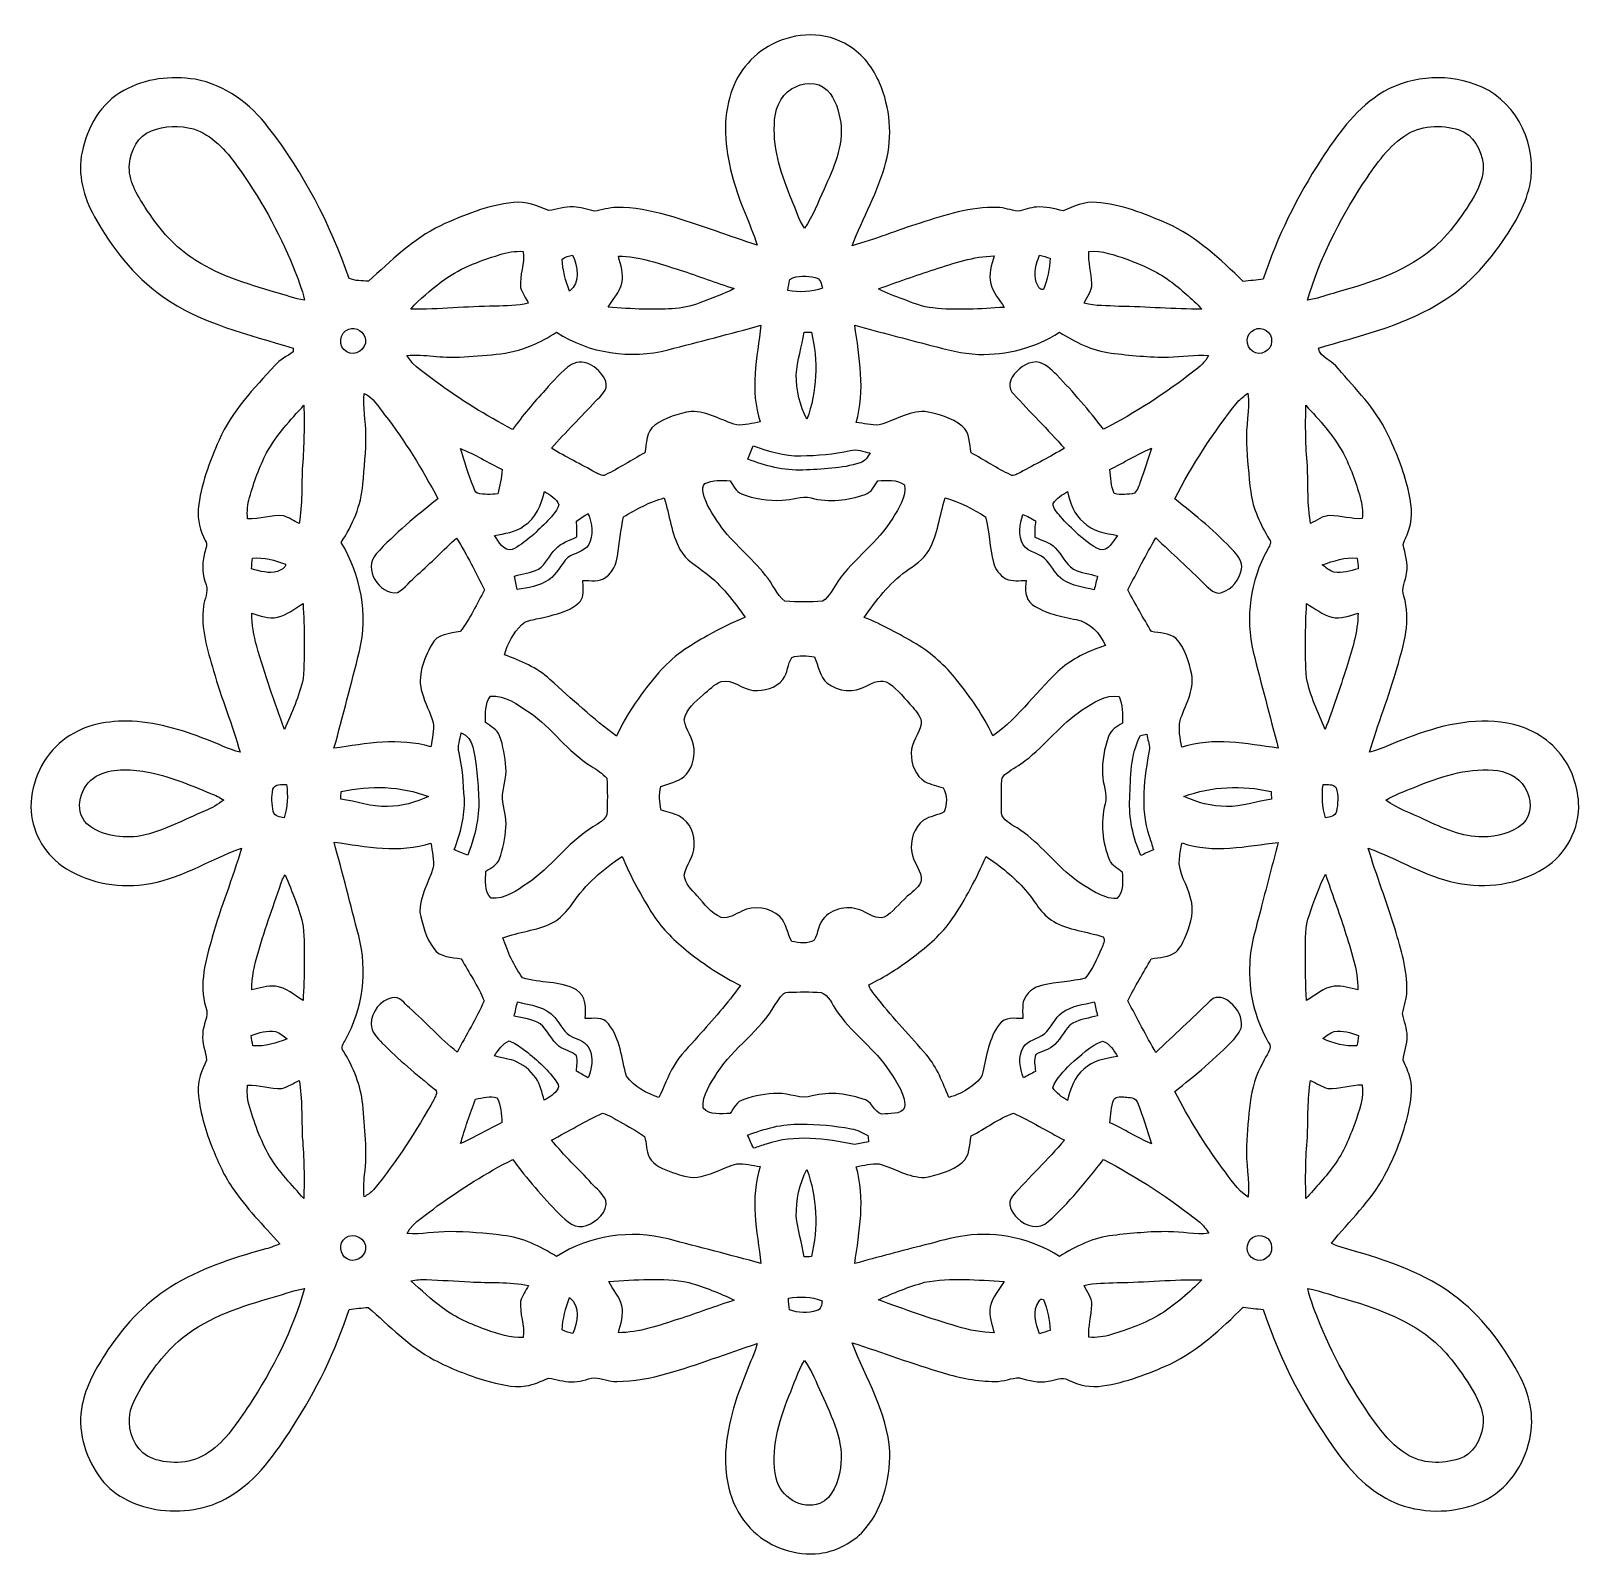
# Model space of a CAD drawing. Header units: centimetres. Extents: x -13.2 to 13.2, y -13 to 13.
import ezdxf

# ---------------------------------------------------------------- set-up
doc = ezdxf.new("R2010")
doc.units = ezdxf.units.CM
doc.header["$MEASUREMENT"] = 0
doc.layers.add('Camada 1', color=7, linetype='Continuous')

msp = doc.modelspace()

# ---------------------------------------------------------------- linework, layer by layer
at = {"layer": 'Camada 1', "color": 156}
for points, knots in [([(-0.56303, 12.80018), (-0.1598, 13.01115), (0.36054, 13.02948), (0.74894, 12.77479), (0.74894, 12.77479), (0.99165, 12.63261), (1.16311, 12.3959), (1.27599, 12.14261), (1.27599, 12.14261), (1.4552, 11.71892), (1.50071, 11.23914), (1.38289, 10.79252), (1.38289, 10.79252), (1.25764, 10.29017), (0.98672, 9.8425), (0.80503, 9.36096), (0.80503, 9.36096), (1.19698, 9.47455), (1.57551, 9.62836), (1.96532, 9.74936), (1.96532, 9.74936), (2.39182, 9.88976), (2.82999, 10.02947), (3.28471, 10.01818), (3.28471, 10.01818), (3.40395, 10.01571), (3.51613, 9.96809), (3.63395, 9.95467), (3.63395, 9.95467), (3.74227, 9.96667), (3.84245, 10.01818), (3.95216, 10.02488), (3.95216, 10.02488), (4.1081, 10.03935), (4.25838, 9.9896), (4.41006, 9.96244), (4.41006, 9.96244), (4.58964, 10.03723), (4.77378, 10.12331), (4.97521, 10.10461), (4.97521, 10.10461), (5.3982, 10.07356), (5.79649, 9.90987), (6.18313, 9.74583), (6.18313, 9.74583), (6.68548, 9.51794), (7.09329, 9.13376), (7.48347, 8.75276), (7.48347, 8.75276), (7.59636, 8.76723), (7.70924, 8.77992), (7.82284, 8.79192), (7.82284, 8.79192), (8.06026, 9.51335), (8.39927, 10.20056), (8.81274, 10.83733), (8.81274, 10.83733), (9.08402, 11.24691), (9.37331, 11.66636), (9.79275, 11.93764), (9.79275, 11.93764), (10.27148, 12.25832), (10.90612, 12.313), (11.44376, 12.11791), (11.44376, 12.11791), (12.08651, 11.89778), (12.4714, 11.18058), (12.3959, 10.52159), (12.3959, 10.52159), (12.34827, 10.15541), (12.16695, 9.82415), (11.96374, 9.52217), (11.96374, 9.52217), (11.66071, 9.05157), (11.26525, 8.63035), (10.77665, 8.3506), (10.77665, 8.3506), (10.15683, 7.98336), (9.44774, 7.82072), (8.7644, 7.61541), (8.7644, 7.61541), (8.80463, 7.44502), (9.00818, 7.40375), (9.10025, 7.26615), (9.10025, 7.26615), (9.4054, 6.92043), (9.7349, 6.58459), (9.94021, 6.16584), (9.94021, 6.16584), (10.08837, 5.85893), (10.21644, 5.53966), (10.29582, 5.20734), (10.29582, 5.20734), (10.34345, 4.98651), (10.39035, 4.75051), (10.31558, 4.53002), (10.31558, 4.53002), (10.29088, 4.43864), (10.23725, 4.35821), (10.2115, 4.26754), (10.2115, 4.26754), (10.24325, 4.10632), (10.29864, 3.9437), (10.27077, 3.77684), (10.27077, 3.77684), (10.25594, 3.64525), (10.16952, 3.51649), (10.22419, 3.38313), (10.22419, 3.38313), (10.34944, 2.97814), (10.22349, 2.55481), (10.10813, 2.16288), (10.10813, 2.16288), (9.97372, 1.67428), (9.7737, 1.2065), (9.6393, 0.7179), (9.6393, 0.7179), (9.86155, 0.77893), (10.06756, 0.88582), (10.28417, 0.96307), (10.28417, 0.96307), (10.82145, 1.17016), (11.40882, 1.32009), (11.98633, 1.21637), (11.98633, 1.21637), (12.33945, 1.15746), (12.67459, 0.9726), (12.89473, 0.68791), (12.89473, 0.68791), (13.08488, 0.45473), (13.18789, 0.1584), (13.20729, -0.14005), (13.20729, -0.14005), (13.23057, -0.58349), (12.99527, -1.02658), (12.61886, -1.26083), (12.61886, -1.26083), (12.17682, -1.53704), (11.6219, -1.6196), (11.11496, -1.50777), (11.11496, -1.50777), (10.58403, -1.39982), (10.12189, -1.10067), (9.61743, -0.91792), (9.61743, -0.91792), (9.74936, -1.38535), (9.93705, -1.83515), (10.07392, -2.30116), (10.07392, -2.30116), (10.17376, -2.64371), (10.287, -2.99191), (10.2757, -3.35314), (10.2757, -3.35314), (10.27324, -3.4858), (10.22349, -3.61068), (10.20302, -3.74015), (10.20302, -3.74015), (10.2182, -3.87032), (10.28559, -3.99204), (10.27782, -4.12644), (10.27782, -4.12644), (10.28593, -4.2672), (10.22456, -4.39949), (10.21326, -4.53743), (10.21326, -4.53743), (10.25384, -4.63937), (10.3071, -4.73674), (10.33144, -4.84504), (10.33144, -4.84504), (10.38331, -5.03836), (10.34238, -5.2398), (10.30216, -5.43136), (10.30216, -5.43136), (10.21679, -5.80602), (10.07285, -6.16549), (9.89612, -6.50592), (9.89612, -6.50592), (9.66364, -6.94231), (9.29393, -7.27957), (8.98701, -7.65986), (8.98701, -7.65986), (9.12777, -7.73782), (9.28863, -7.76323), (9.44033, -7.81227), (9.44033, -7.81227), (10.01323, -7.98054), (10.58898, -8.18515), (11.07263, -8.54499), (11.07263, -8.54499), (11.54077, -8.89212), (11.89636, -9.36871), (12.17648, -9.87495), (12.17648, -9.87495), (12.36027, -10.21537), (12.46575, -10.61895), (12.37156, -11.00278), (12.37156, -11.00278), (12.27878, -11.45258), (11.99127, -11.8752), (11.56582, -12.06712), (11.56582, -12.06712), (11.12414, -12.2696), (10.59956, -12.28302), (10.14411, -12.11757), (10.14411, -12.11757), (9.71973, -11.95811), (9.38213, -11.63319), (9.11647, -11.27407), (9.11647, -11.27407), (8.5598, -10.52054), (8.11742, -9.68128), (7.82284, -8.79193), (7.82284, -8.79193), (7.70924, -8.77992), (7.59636, -8.76723), (7.48347, -8.75276), (7.48347, -8.75276), (7.10671, -9.12213), (6.71335, -9.49184), (6.23359, -9.7229), (6.23359, -9.7229), (5.86386, -9.88589), (5.48393, -10.03864), (5.08175, -10.09614), (5.08175, -10.09614), (4.88244, -10.12401), (4.67571, -10.09049), (4.49791, -9.99559), (4.49791, -9.99559), (4.38784, -9.92399), (4.26649, -10.00901), (4.15042, -10.01572), (4.15042, -10.01572), (3.98463, -10.0517), (3.82164, -10.00054), (3.66289, -9.9589), (3.66289, -9.9589), (3.52283, -9.95432), (3.39019, -10.02558), (3.24872, -10.01959), (3.24872, -10.01959), (2.94852, -10.01465), (2.64936, -9.96385), (2.3629, -9.87424), (2.3629, -9.87424), (1.83761, -9.72255), (1.32891, -9.52005), (0.8061, -9.3613), (0.8061, -9.3613), (1.03716, -9.97232), (1.41464, -10.54664), (1.44814, -11.21692), (1.44814, -11.21692), (1.46049, -11.71504), (1.31833, -12.24173), (0.9666, -12.60863), (0.9666, -12.60863), (0.76941, -12.79207), (0.51893, -12.92365), (0.2494, -12.95364), (0.2494, -12.95364), (-0.15451, -12.99915), (-0.5736, -12.85909), (-0.87207, -12.58429), (-0.87207, -12.58429), (-1.2199, -12.2675), (-1.36348, -11.78382), (-1.35607, -11.32416), (-1.35607, -11.32416), (-1.34479, -10.80981), (-1.18568, -10.31239), (-0.98989, -9.84144), (-0.98989, -9.84144), (-0.93132, -9.6848), (-0.85831, -9.53381), (-0.81173, -9.37294), (-0.81173, -9.37294), (-1.32608, -9.54158), (-1.83198, -9.73596), (-2.35303, -9.88413), (-2.35303, -9.88413), (-2.62995, -9.97303), (-2.92064, -10.0136), (-3.21062, -10.01959), (-3.21062, -10.01959), (-3.34291, -10.02276), (-3.46638, -9.96879), (-3.59587, -9.95539), (-3.59587, -9.95539), (-3.72604, -9.97795), (-3.85127, -10.03511), (-3.98604, -10.02595), (-3.98604, -10.02595), (-4.11797, -10.027), (-4.24285, -9.97866), (-4.37268, -9.96421), (-4.37268, -9.96421), (-4.50108, -10.01253), (-4.62492, -10.07779), (-4.76284, -10.09614), (-4.76284, -10.09614), (-4.99568, -10.12825), (-5.22746, -10.06581), (-5.45007, -10.00441), (-5.45007, -10.00441), (-5.75344, -9.9127), (-6.05048, -9.79699), (-6.3306, -9.64812), (-6.3306, -9.64812), (-6.75569, -9.42128), (-7.09153, -9.06885), (-7.45277, -8.75805), (-7.45277, -8.75805), (-7.56143, -8.76053), (-7.66903, -8.77992), (-7.77699, -8.79086), (-7.77699, -8.79086), (-8.00981, -9.49819), (-8.33931, -10.17376), (-8.7436, -10.79923), (-8.7436, -10.79923), (-9.03569, -11.24479), (-9.34684, -11.70869), (-9.81851, -11.98209), (-9.81851, -11.98209), (-10.19174, -12.21176), (-10.64824, -12.27172), (-11.07651, -12.2047), (-11.07651, -12.2047), (-11.45433, -12.1366), (-11.83251, -11.95492), (-12.053, -11.62967), (-12.053, -11.62967), (-12.2943, -11.28006), (-12.42695, -10.8338), (-12.3324, -10.41188), (-12.3324, -10.41188), (-12.27278, -10.10425), (-12.11579, -9.82768), (-11.94999, -9.56627), (-11.94999, -9.56627), (-11.65718, -9.11014), (-11.28676, -8.69314), (-10.82322, -8.40563), (-10.82322, -8.40563), (-10.33674, -8.10294), (-9.78817, -7.92127), (-9.23924, -7.76851), (-9.23924, -7.76851), (-9.144, -7.74312), (-9.05016, -7.71207), (-8.9609, -7.67009), (-8.9609, -7.67009), (-9.24418, -7.35965), (-9.53875, -7.05626), (-9.77512, -6.70701), (-9.77512, -6.70701), (-9.92434, -6.48794), (-10.0277, -6.24275), (-10.12684, -5.99863), (-10.12684, -5.99863), (-10.23937, -5.70371), (-10.3318, -5.39644), (-10.35543, -5.0807), (-10.35543, -5.0807), (-10.3699, -4.88809), (-10.29158, -4.70853), (-10.21291, -4.53813), (-10.21291, -4.53813), (-10.22808, -4.3882), (-10.29264, -4.24356), (-10.27677, -4.08975), (-10.27677, -4.08975), (-10.28064, -3.93452), (-10.16, -3.78848), (-10.22526, -3.63431), (-10.22526, -3.63431), (-10.34661, -3.23744), (-10.22562, -2.82292), (-10.11413, -2.4391), (-10.11413, -2.4391), (-9.97338, -1.92405), (-9.76312, -1.43087), (-9.61743, -0.91756), (-9.61743, -0.91756), (-10.17129, -1.12148), (-10.68211, -1.45803), (-11.27724, -1.53811), (-11.27724, -1.53811), (-11.7616, -1.59914), (-12.27913, -1.50142), (-12.68165, -1.21742), (-12.68165, -1.21742), (-13.00339, -0.9906), (-13.20411, -0.60501), (-13.2087, -0.21201), (-13.2087, -0.21201), (-13.20764, 0.22014), (-13.00868, 0.65229), (-12.66472, 0.91792), (-12.66472, 0.91792), (-12.36132, 1.16769), (-11.95669, 1.25448), (-11.57146, 1.2506), (-11.57146, 1.2506), (-11.10085, 1.24142), (-10.64294, 1.10771), (-10.20903, 0.93451), (-10.20903, 0.93451), (-10.01853, 0.86359), (-9.8365, 0.77045), (-9.63929, 0.71825), (-9.63929, 0.71825), (-9.76876, 1.18886), (-9.95997, 1.63971), (-10.09262, 2.10925), (-10.09262, 2.10925), (-10.19598, 2.46627), (-10.31662, 2.83632), (-10.26336, 3.21203), (-10.26336, 3.21203), (-10.25207, 3.33304), (-10.17481, 3.45263), (-10.22103, 3.5747), (-10.22103, 3.5747), (-10.27712, 3.73909), (-10.29793, 3.91795), (-10.25172, 4.08763), (-10.25172, 4.08763), (-10.24184, 4.16877), (-10.18433, 4.25555), (-10.23479, 4.33351), (-10.23479, 4.33351), (-10.31804, 4.49826), (-10.37201, 4.68312), (-10.35296, 4.86938), (-10.35296, 4.86938), (-10.31205, 5.28072), (-10.16423, 5.67231), (-9.99701, 6.04767), (-9.99701, 6.04767), (-9.78358, 6.54015), (-9.40223, 6.9275), (-9.04875, 7.32048), (-9.04875, 7.32048), (-8.95949, 7.41785), (-8.8392, 7.47535), (-8.73442, 7.55297), (-8.73442, 7.55297), (-8.73478, 7.5692), (-8.73478, 7.60201), (-8.73513, 7.61858), (-8.73513, 7.61858), (-9.5003, 7.85106), (-10.30499, 8.03204), (-10.96821, 8.50265), (-10.96821, 8.50265), (-11.45751, 8.85295), (-11.8364, 9.33661), (-12.12567, 9.85978), (-12.12567, 9.85978), (-12.30736, 10.1928), (-12.41989, 10.58474), (-12.33663, 10.96362), (-12.33663, 10.96362), (-12.24985, 11.38625), (-12.01526, 11.80641), (-11.62296, 12.01314), (-11.62296, 12.01314), (-11.25749, 12.22198), (-10.81898, 12.26572), (-10.40765, 12.20434), (-10.40765, 12.20434), (-9.89965, 12.11192), (-9.46043, 11.78594), (-9.15387, 11.3792), (-9.15387, 11.3792), (-8.5538, 10.60696), (-8.09625, 9.72784), (-7.77733, 8.80463), (-7.77733, 8.80463), (-7.67608, 8.76299), (-7.55896, 8.76546), (-7.45031, 8.75911), (-7.45031, 8.75911), (-7.06049, 9.09954), (-6.69183, 9.48266), (-6.21736, 9.70667), (-6.21736, 9.70667), (-5.82365, 9.89117), (-5.40948, 10.05169), (-4.97521, 10.1025), (-4.97521, 10.1025), (-4.76284, 10.12895), (-4.56247, 10.0457), (-4.37232, 9.9642), (-4.37232, 9.9642), (-4.23157, 9.98149), (-4.09468, 10.0337), (-3.9504, 10.02629), (-3.9504, 10.02629), (-3.82763, 10.0277), (-3.71403, 9.97338), (-3.59409, 9.95574), (-3.59409, 9.95574), (-3.46569, 9.97055), (-3.34186, 10.01853), (-3.21098, 10.01818), (-3.21098, 10.01818), (-2.62395, 10.02276), (-2.07468, 9.79275), (-1.524, 9.61954), (-1.524, 9.61954), (-1.28869, 9.53169), (-1.05092, 9.45126), (-0.81209, 9.37294), (-0.81209, 9.37294), (-0.93591, 9.75147), (-1.12112, 10.10884), (-1.22202, 10.49549), (-1.22202, 10.49549), (-1.35149, 10.94846), (-1.41464, 11.43846), (-1.28198, 11.89848), (-1.28198, 11.89848), (-1.18251, 12.28195), (-0.91651, 12.61991), (-0.56303, 12.80018)], [0, 0, 0, 0, 0.0075188, 0.0075188, 0.0075188, 0.0075188, 0.01503759, 0.01503759, 0.01503759, 0.01503759, 0.02255639, 0.02255639, 0.02255639, 0.02255639, 0.03007519, 0.03007519, 0.03007519, 0.03007519, 0.03759398, 0.03759398, 0.03759398, 0.03759398, 0.04511278, 0.04511278, 0.04511278, 0.04511278, 0.05263158, 0.05263158, 0.05263158, 0.05263158, 0.06015038, 0.06015038, 0.06015038, 0.06015038, 0.06766917, 0.06766917, 0.06766917, 0.06766917, 0.07518797, 0.07518797, 0.07518797, 0.07518797, 0.08270677, 0.08270677, 0.08270677, 0.08270677, 0.09022556, 0.09022556, 0.09022556, 0.09022556, 0.09774436, 0.09774436, 0.09774436, 0.09774436, 0.10526316, 0.10526316, 0.10526316, 0.10526316, 0.11278195, 0.11278195, 0.11278195, 0.11278195, 0.12030075, 0.12030075, 0.12030075, 0.12030075, 0.12781955, 0.12781955, 0.12781955, 0.12781955, 0.13533835, 0.13533835, 0.13533835, 0.13533835, 0.14285714, 0.14285714, 0.14285714, 0.14285714, 0.15037594, 0.15037594, 0.15037594, 0.15037594, 0.15789474, 0.15789474, 0.15789474, 0.15789474, 0.16541353, 0.16541353, 0.16541353, 0.16541353, 0.17293233, 0.17293233, 0.17293233, 0.17293233, 0.18045113, 0.18045113, 0.18045113, 0.18045113, 0.18796992, 0.18796992, 0.18796992, 0.18796992, 0.19548872, 0.19548872, 0.19548872, 0.19548872, 0.20300752, 0.20300752, 0.20300752, 0.20300752, 0.21052632, 0.21052632, 0.21052632, 0.21052632, 0.21804511, 0.21804511, 0.21804511, 0.21804511, 0.22556391, 0.22556391, 0.22556391, 0.22556391, 0.23308271, 0.23308271, 0.23308271, 0.23308271, 0.2406015, 0.2406015, 0.2406015, 0.2406015, 0.2481203, 0.2481203, 0.2481203, 0.2481203, 0.2556391, 0.2556391, 0.2556391, 0.2556391, 0.26315789, 0.26315789, 0.26315789, 0.26315789, 0.27067669, 0.27067669, 0.27067669, 0.27067669, 0.27819549, 0.27819549, 0.27819549, 0.27819549, 0.28571429, 0.28571429, 0.28571429, 0.28571429, 0.29323308, 0.29323308, 0.29323308, 0.29323308, 0.30075188, 0.30075188, 0.30075188, 0.30075188, 0.30827068, 0.30827068, 0.30827068, 0.30827068, 0.31578947, 0.31578947, 0.31578947, 0.31578947, 0.32330827, 0.32330827, 0.32330827, 0.32330827, 0.33082707, 0.33082707, 0.33082707, 0.33082707, 0.33834586, 0.33834586, 0.33834586, 0.33834586, 0.34586466, 0.34586466, 0.34586466, 0.34586466, 0.35338346, 0.35338346, 0.35338346, 0.35338346, 0.36090226, 0.36090226, 0.36090226, 0.36090226, 0.36842105, 0.36842105, 0.36842105, 0.36842105, 0.37593985, 0.37593985, 0.37593985, 0.37593985, 0.38345865, 0.38345865, 0.38345865, 0.38345865, 0.39097744, 0.39097744, 0.39097744, 0.39097744, 0.39849624, 0.39849624, 0.39849624, 0.39849624, 0.40601504, 0.40601504, 0.40601504, 0.40601504, 0.41353383, 0.41353383, 0.41353383, 0.41353383, 0.42105263, 0.42105263, 0.42105263, 0.42105263, 0.42857143, 0.42857143, 0.42857143, 0.42857143, 0.43609023, 0.43609023, 0.43609023, 0.43609023, 0.44360902, 0.44360902, 0.44360902, 0.44360902, 0.45112782, 0.45112782, 0.45112782, 0.45112782, 0.45864662, 0.45864662, 0.45864662, 0.45864662, 0.46616541, 0.46616541, 0.46616541, 0.46616541, 0.47368421, 0.47368421, 0.47368421, 0.47368421, 0.48120301, 0.48120301, 0.48120301, 0.48120301, 0.4887218, 0.4887218, 0.4887218, 0.4887218, 0.4962406, 0.4962406, 0.4962406, 0.4962406, 0.5037594, 0.5037594, 0.5037594, 0.5037594, 0.5112782, 0.5112782, 0.5112782, 0.5112782, 0.51879699, 0.51879699, 0.51879699, 0.51879699, 0.52631579, 0.52631579, 0.52631579, 0.52631579, 0.53383459, 0.53383459, 0.53383459, 0.53383459, 0.54135338, 0.54135338, 0.54135338, 0.54135338, 0.54887218, 0.54887218, 0.54887218, 0.54887218, 0.55639098, 0.55639098, 0.55639098, 0.55639098, 0.56390977, 0.56390977, 0.56390977, 0.56390977, 0.57142857, 0.57142857, 0.57142857, 0.57142857, 0.57894737, 0.57894737, 0.57894737, 0.57894737, 0.58646617, 0.58646617, 0.58646617, 0.58646617, 0.59398496, 0.59398496, 0.59398496, 0.59398496, 0.60150376, 0.60150376, 0.60150376, 0.60150376, 0.60902256, 0.60902256, 0.60902256, 0.60902256, 0.61654135, 0.61654135, 0.61654135, 0.61654135, 0.62406015, 0.62406015, 0.62406015, 0.62406015, 0.63157895, 0.63157895, 0.63157895, 0.63157895, 0.63909774, 0.63909774, 0.63909774, 0.63909774, 0.64661654, 0.64661654, 0.64661654, 0.64661654, 0.65413534, 0.65413534, 0.65413534, 0.65413534, 0.66165414, 0.66165414, 0.66165414, 0.66165414, 0.66917293, 0.66917293, 0.66917293, 0.66917293, 0.67669173, 0.67669173, 0.67669173, 0.67669173, 0.68421053, 0.68421053, 0.68421053, 0.68421053, 0.69172932, 0.69172932, 0.69172932, 0.69172932, 0.69924812, 0.69924812, 0.69924812, 0.69924812, 0.70676692, 0.70676692, 0.70676692, 0.70676692, 0.71428571, 0.71428571, 0.71428571, 0.71428571, 0.72180451, 0.72180451, 0.72180451, 0.72180451, 0.72932331, 0.72932331, 0.72932331, 0.72932331, 0.73684211, 0.73684211, 0.73684211, 0.73684211, 0.7443609, 0.7443609, 0.7443609, 0.7443609, 0.7518797, 0.7518797, 0.7518797, 0.7518797, 0.7593985, 0.7593985, 0.7593985, 0.7593985, 0.76691729, 0.76691729, 0.76691729, 0.76691729, 0.77443609, 0.77443609, 0.77443609, 0.77443609, 0.78195489, 0.78195489, 0.78195489, 0.78195489, 0.78947368, 0.78947368, 0.78947368, 0.78947368, 0.79699248, 0.79699248, 0.79699248, 0.79699248, 0.80451128, 0.80451128, 0.80451128, 0.80451128, 0.81203008, 0.81203008, 0.81203008, 0.81203008, 0.81954887, 0.81954887, 0.81954887, 0.81954887, 0.82706767, 0.82706767, 0.82706767, 0.82706767, 0.83458647, 0.83458647, 0.83458647, 0.83458647, 0.84210526, 0.84210526, 0.84210526, 0.84210526, 0.84962406, 0.84962406, 0.84962406, 0.84962406, 0.85714286, 0.85714286, 0.85714286, 0.85714286, 0.86466165, 0.86466165, 0.86466165, 0.86466165, 0.87218045, 0.87218045, 0.87218045, 0.87218045, 0.87969925, 0.87969925, 0.87969925, 0.87969925, 0.88721805, 0.88721805, 0.88721805, 0.88721805, 0.89473684, 0.89473684, 0.89473684, 0.89473684, 0.90225564, 0.90225564, 0.90225564, 0.90225564, 0.90977444, 0.90977444, 0.90977444, 0.90977444, 0.91729323, 0.91729323, 0.91729323, 0.91729323, 0.92481203, 0.92481203, 0.92481203, 0.92481203, 0.93233083, 0.93233083, 0.93233083, 0.93233083, 0.93984962, 0.93984962, 0.93984962, 0.93984962, 0.94736842, 0.94736842, 0.94736842, 0.94736842, 0.95488722, 0.95488722, 0.95488722, 0.95488722, 0.96240602, 0.96240602, 0.96240602, 0.96240602, 0.96992481, 0.96992481, 0.96992481, 0.96992481, 0.97744361, 0.97744361, 0.97744361, 0.97744361, 0.98496241, 0.98496241, 0.98496241, 0.98496241, 1, 1, 1, 1]), ([(-0.22684, 12.04136), (-0.22684, 12.04136), (-0.22684, 12.04136), (-0.22684, 12.04136), (-0.22684, 12.04136), (-0.43285, 11.91577), (-0.52139, 11.66354), (-0.52034, 11.43212), (-0.52034, 11.43212), (-0.54292, 10.98408), (-0.3891, 10.55299), (-0.22331, 10.14448), (-0.22331, 10.14448), (-0.15168, 9.98396), (-0.10617, 9.81075), (-0.00776, 9.66328), (-0.00776, 9.66328), (0.14286, 9.86508), (0.21802, 10.10814), (0.32807, 10.3318), (0.32807, 10.3318), (0.49035, 10.68634), (0.66357, 11.06592), (0.61136, 11.46633), (0.61136, 11.46633), (0.57962, 11.66459), (0.52563, 11.8752), (0.37958, 12.02196), (0.37958, 12.02196), (0.21836, 12.18141), (-0.04692, 12.15248), (-0.22684, 12.04136)], [0, 0, 0, 0, 0.11111111, 0.11111111, 0.11111111, 0.11111111, 0.22222222, 0.22222222, 0.22222222, 0.22222222, 0.33333333, 0.33333333, 0.33333333, 0.33333333, 0.44444444, 0.44444444, 0.44444444, 0.44444444, 0.55555556, 0.55555556, 0.55555556, 0.55555556, 0.66666667, 0.66666667, 0.66666667, 0.66666667, 0.77777778, 0.77777778, 0.77777778, 0.77777778, 1, 1, 1, 1]), ([(-11.15377, 11.32628), (-11.15377, 11.32628), (-11.15377, 11.32628), (-11.15377, 11.32628), (-11.15377, 11.32628), (-11.38272, 11.23984), (-11.50513, 10.98938), (-11.52736, 10.75795), (-11.52736, 10.75795), (-11.55594, 10.48173), (-11.39825, 10.23796), (-11.25749, 10.01501), (-11.25749, 10.01501), (-11.04793, 9.69221), (-10.80028, 9.38424), (-10.4782, 9.16727), (-10.4782, 9.16727), (-10.04322, 8.86918), (-9.5324, 8.7129), (-9.0304, 8.56862), (-9.0304, 8.56862), (-8.86742, 8.52099), (-8.70655, 8.46242), (-8.53828, 8.43492), (-8.53828, 8.43492), (-8.58273, 8.6307), (-8.65963, 8.81661), (-8.73337, 9.00253), (-8.73337, 9.00253), (-8.9796, 9.61602), (-9.30839, 10.19492), (-9.69468, 10.73043), (-9.69468, 10.73043), (-9.88447, 10.99431), (-10.11554, 11.25573), (-10.4341, 11.35838), (-10.4341, 11.35838), (-10.6687, 11.42188), (-10.92693, 11.41729), (-11.15377, 11.32628)], [0, 0, 0, 0, 0.09090909, 0.09090909, 0.09090909, 0.09090909, 0.18181818, 0.18181818, 0.18181818, 0.18181818, 0.27272727, 0.27272727, 0.27272727, 0.27272727, 0.36363636, 0.36363636, 0.36363636, 0.36363636, 0.45454545, 0.45454545, 0.45454545, 0.45454545, 0.54545455, 0.54545455, 0.54545455, 0.54545455, 0.63636364, 0.63636364, 0.63636364, 0.63636364, 0.72727273, 0.72727273, 0.72727273, 0.72727273, 0.81818182, 0.81818182, 0.81818182, 0.81818182, 1, 1, 1, 1]), ([(10.22103, 11.23032), (10.22103, 11.23032), (10.22103, 11.23032), (10.22103, 11.23032), (10.22103, 11.23032), (9.9208, 11.02359), (9.7229, 10.70892), (9.52041, 10.41329), (9.52041, 10.41329), (9.12283, 9.7991), (8.78487, 9.138), (8.58131, 8.43315), (8.58131, 8.43315), (8.73018, 8.46032), (8.87411, 8.50829), (9.01912, 8.55132), (9.01912, 8.55132), (9.55357, 8.70549), (10.10143, 8.8667), (10.5604, 9.19302), (10.5604, 9.19302), (10.90541, 9.43821), (11.16259, 9.78288), (11.38132, 10.14059), (11.38132, 10.14059), (11.49139, 10.32756), (11.60039, 10.53641), (11.57569, 10.76042), (11.57569, 10.76042), (11.54606, 11.00208), (11.41201, 11.25889), (11.16787, 11.34004), (11.16787, 11.34004), (10.85814, 11.44269), (10.49301, 11.42259), (10.22103, 11.23032)], [0, 0, 0, 0, 0.1, 0.1, 0.1, 0.1, 0.2, 0.2, 0.2, 0.2, 0.3, 0.3, 0.3, 0.3, 0.4, 0.4, 0.4, 0.4, 0.5, 0.5, 0.5, 0.5, 0.6, 0.6, 0.6, 0.6, 0.7, 0.7, 0.7, 0.7, 0.8, 0.8, 0.8, 0.8, 1, 1, 1, 1]), ([(-5.21757, 9.20962), (-5.21757, 9.20962), (-5.21757, 9.20962), (-5.21757, 9.20962), (-5.21757, 9.20962), (-5.56472, 9.0999), (-5.91643, 8.9722), (-6.20676, 8.74676), (-6.20676, 8.74676), (-6.38739, 8.60212), (-6.57331, 8.45996), (-6.7257, 8.28428), (-6.7257, 8.28428), (-6.24699, 8.27158), (-5.76967, 8.33119), (-5.29096, 8.33084), (-5.29096, 8.33084), (-5.1001, 8.34178), (-4.90643, 8.33472), (-4.71981, 8.38234), (-4.71981, 8.38234), (-4.76179, 8.47407), (-4.82494, 8.55662), (-4.8521, 8.65399), (-4.8521, 8.65399), (-4.87362, 8.86106), (-4.77731, 9.06039), (-4.80694, 9.26817), (-4.80694, 9.26817), (-4.94629, 9.27417), (-5.08565, 9.25547), (-5.21757, 9.20962)], [0, 0, 0, 0, 0.11111111, 0.11111111, 0.11111111, 0.11111111, 0.22222222, 0.22222222, 0.22222222, 0.22222222, 0.33333333, 0.33333333, 0.33333333, 0.33333333, 0.44444444, 0.44444444, 0.44444444, 0.44444444, 0.55555556, 0.55555556, 0.55555556, 0.55555556, 0.66666667, 0.66666667, 0.66666667, 0.66666667, 0.77777778, 0.77777778, 0.77777778, 0.77777778, 1, 1, 1, 1]), ([(4.84786, 9.2657), (4.84786, 9.2657), (4.84786, 9.2657), (4.84786, 9.2657), (4.84786, 9.2657), (4.83022, 9.07979), (4.89725, 8.90164), (4.89761, 8.71714), (4.89761, 8.71714), (4.90677, 8.59084), (4.81329, 8.49206), (4.76637, 8.38234), (4.76637, 8.38234), (4.9604, 8.32979), (5.1629, 8.3439), (5.36151, 8.32979), (5.36151, 8.32979), (5.83318, 8.32696), (6.30378, 8.27511), (6.77545, 8.28393), (6.77545, 8.28393), (6.60717, 8.46172), (6.41984, 8.62047), (6.2244, 8.76723), (6.2244, 8.76723), (6.00604, 8.93409), (5.7492, 9.03922), (5.4938, 9.13376), (5.4938, 9.13376), (5.28567, 9.20537), (5.07188, 9.28652), (4.84786, 9.2657)], [0, 0, 0, 0, 0.11111111, 0.11111111, 0.11111111, 0.11111111, 0.22222222, 0.22222222, 0.22222222, 0.22222222, 0.33333333, 0.33333333, 0.33333333, 0.33333333, 0.44444444, 0.44444444, 0.44444444, 0.44444444, 0.55555556, 0.55555556, 0.55555556, 0.55555556, 0.66666667, 0.66666667, 0.66666667, 0.66666667, 0.77777778, 0.77777778, 0.77777778, 0.77777778, 1, 1, 1, 1]), ([(-4.13948, 9.13765), (-4.13948, 9.13765), (-4.13948, 9.13765), (-4.13948, 9.13765), (-4.13948, 9.13765), (-4.13702, 8.9482), (-4.08057, 8.7644), (-4.01637, 8.58801), (-4.01637, 8.58801), (-3.82622, 8.73865), (-3.87419, 9.01099), (-3.96346, 9.20502), (-3.96346, 9.20502), (-4.02412, 9.18845), (-4.08763, 9.17539), (-4.13948, 9.13765)], [0, 0, 0, 0, 0.2, 0.2, 0.2, 0.2, 0.4, 0.4, 0.4, 0.4, 0.6, 0.6, 0.6, 0.6, 1, 1, 1, 1]), ([(-3.18347, 9.18845), (-3.18347, 9.18845), (-3.18347, 9.18845), (-3.18347, 9.18845), (-3.18347, 9.18845), (-3.14571, 9.03851), (-3.08468, 8.88365), (-3.12349, 8.72737), (-3.12349, 8.72737), (-3.16652, 8.57179), (-3.27377, 8.44655), (-3.35915, 8.31285), (-3.35915, 8.31285), (-3.15701, 8.29733), (-2.95416, 8.28886), (-2.75132, 8.28075), (-2.75132, 8.28075), (-2.43028, 8.27898), (-2.09656, 8.26769), (-1.79317, 8.39011), (-1.79317, 8.39011), (-1.5949, 8.46631), (-1.391, 8.53087), (-1.20438, 8.63423), (-1.20438, 8.63423), (-1.51659, 8.72912), (-1.81997, 8.84943), (-2.13077, 8.9482), (-2.13077, 8.9482), (-2.47402, 9.05686), (-2.81869, 9.18598), (-3.18347, 9.18845)], [0, 0, 0, 0, 0.11111111, 0.11111111, 0.11111111, 0.11111111, 0.22222222, 0.22222222, 0.22222222, 0.22222222, 0.33333333, 0.33333333, 0.33333333, 0.33333333, 0.44444444, 0.44444444, 0.44444444, 0.44444444, 0.55555556, 0.55555556, 0.55555556, 0.55555556, 0.66666667, 0.66666667, 0.66666667, 0.66666667, 0.77777778, 0.77777778, 0.77777778, 0.77777778, 1, 1, 1, 1]), ([(2.21226, 8.9609), (2.21226, 8.9609), (2.21226, 8.9609), (2.21226, 8.9609), (2.21226, 8.9609), (1.89089, 8.85542), (1.57198, 8.74323), (1.25411, 8.62788), (1.25411, 8.62788), (1.39064, 8.55802), (1.53423, 8.503), (1.67815, 8.45043), (1.67815, 8.45043), (1.84396, 8.38976), (2.00871, 8.31708), (2.18687, 8.30226), (2.18687, 8.30226), (2.59045, 8.25676), (2.9979, 8.28709), (3.40218, 8.31249), (3.40218, 8.31249), (3.32069, 8.44303), (3.21486, 8.56262), (3.17394, 8.71431), (3.17394, 8.71431), (3.12737, 8.87448), (3.18735, 9.03675), (3.23249, 9.1895), (3.23249, 9.1895), (2.87901, 9.18668), (2.54494, 9.06462), (2.21226, 8.9609)], [0, 0, 0, 0, 0.11111111, 0.11111111, 0.11111111, 0.11111111, 0.22222222, 0.22222222, 0.22222222, 0.22222222, 0.33333333, 0.33333333, 0.33333333, 0.33333333, 0.44444444, 0.44444444, 0.44444444, 0.44444444, 0.55555556, 0.55555556, 0.55555556, 0.55555556, 0.66666667, 0.66666667, 0.66666667, 0.66666667, 0.77777778, 0.77777778, 0.77777778, 0.77777778, 1, 1, 1, 1]), ([(3.94723, 8.74006), (3.94723, 8.74006), (3.94723, 8.74006), (3.94723, 8.74006), (3.94723, 8.74006), (3.97791, 8.69279), (3.99944, 8.5979), (4.07246, 8.61695), (4.07246, 8.61695), (4.13914, 8.78733), (4.17476, 8.96796), (4.18816, 9.15), (4.18816, 9.15), (4.12784, 9.16939), (4.06788, 9.18774), (4.00755, 9.20502), (4.00755, 9.20502), (3.94582, 9.06073), (3.90277, 8.89458), (3.94723, 8.74006)], [0, 0, 0, 0, 0.16666667, 0.16666667, 0.16666667, 0.16666667, 0.33333333, 0.33333333, 0.33333333, 0.33333333, 0.5, 0.5, 0.5, 0.5, 0.66666667, 0.66666667, 0.66666667, 0.66666667, 1, 1, 1, 1]), ([(-0.25435, 8.79051), (-0.25435, 8.79051), (-0.25435, 8.79051), (-0.25435, 8.79051), (-0.25435, 8.79051), (-0.27374, 8.72948), (-0.27975, 8.66563), (-0.28928, 8.60248), (-0.28928, 8.60248), (-0.09277, 8.55768), (0.11112, 8.58308), (0.30302, 8.6374), (0.30302, 8.6374), (0.27763, 8.70866), (0.27235, 8.80991), (0.1785, 8.82015), (0.1785, 8.82015), (0.03844, 8.85119), (-0.12559, 8.86741), (-0.25435, 8.79051)], [0, 0, 0, 0, 0.16666667, 0.16666667, 0.16666667, 0.16666667, 0.33333333, 0.33333333, 0.33333333, 0.33333333, 0.5, 0.5, 0.5, 0.5, 0.66666667, 0.66666667, 0.66666667, 0.66666667, 1, 1, 1, 1]), ([(-7.78581, 7.94066), (-7.78581, 7.94066), (-7.78581, 7.94066), (-7.78581, 7.94066), (-7.78581, 7.94066), (-7.94702, 7.88952), (-7.97277, 7.62952), (-7.81719, 7.55614), (-7.81719, 7.55614), (-7.68208, 7.46407), (-7.4736, 7.6006), (-7.50076, 7.7604), (-7.50076, 7.7604), (-7.51346, 7.89199), (-7.66022, 7.99147), (-7.78581, 7.94066)], [0, 0, 0, 0, 0.2, 0.2, 0.2, 0.2, 0.4, 0.4, 0.4, 0.4, 0.6, 0.6, 0.6, 0.6, 1, 1, 1, 1]), ([(-2.33327, 7.58754), (-2.33327, 7.58754), (-2.33327, 7.58754), (-2.33327, 7.58754), (-2.33327, 7.58754), (-2.9739, 7.42314), (-3.68123, 7.52615), (-4.23862, 7.8867), (-4.23862, 7.8867), (-4.3769, 7.8045), (-4.5152, 7.72089), (-4.66478, 7.66056), (-4.66478, 7.66056), (-5.05037, 7.49158), (-5.4804, 7.49652), (-5.89209, 7.46512), (-5.89209, 7.46512), (-6.19337, 7.44078), (-6.49111, 7.51769), (-6.79167, 7.49087), (-6.79167, 7.49087), (-6.67631, 7.29121), (-6.4643, 7.18431), (-6.2932, 7.04003), (-6.2932, 7.04003), (-5.87869, 6.7391), (-5.44371, 6.46324), (-4.98722, 6.23005), (-4.98722, 6.23005), (-4.81646, 6.46535), (-4.6295, 6.68867), (-4.43194, 6.90138), (-4.43194, 6.90138), (-4.29224, 7.05448), (-4.16031, 7.22066), (-3.98463, 7.3346), (-3.98463, 7.3346), (-3.75742, 7.46512), (-3.47909, 7.26334), (-3.39831, 7.04603), (-3.39831, 7.04603), (-3.35104, 6.89997), (-3.48614, 6.80366), (-3.57116, 6.70947), (-3.57116, 6.70947), (-3.82128, 6.44136), (-4.08305, 6.18418), (-4.32435, 5.90795), (-4.32435, 5.90795), (-4.07952, 5.75875), (-3.82164, 5.63279), (-3.57116, 5.49344), (-3.57116, 5.49344), (-3.51861, 5.47229), (-3.46287, 5.42008), (-3.40465, 5.45394), (-3.40465, 5.45394), (-3.17324, 5.56436), (-2.95839, 5.70547), (-2.73402, 5.82894), (-2.73402, 5.82894), (-2.69804, 5.99086), (-2.71568, 6.19619), (-2.56151, 6.30166), (-2.56151, 6.30166), (-2.37912, 6.43078), (-2.1583, 6.49676), (-1.94062, 6.53732), (-1.94062, 6.53732), (-1.66229, 6.54261), (-1.42239, 6.37786), (-1.1617, 6.30731), (-1.1617, 6.30731), (-1.02763, 6.2932), (-0.8957, 6.33518), (-0.76446, 6.35669), (-0.76446, 6.35669), (-0.93944, 6.89327), (-0.81633, 7.46266), (-0.7486, 8.00664), (-0.7486, 8.00664), (-1.27458, 7.85917), (-1.80552, 7.72971), (-2.33327, 7.58754)], [0, 0, 0, 0, 0.04545455, 0.04545455, 0.04545455, 0.04545455, 0.09090909, 0.09090909, 0.09090909, 0.09090909, 0.13636364, 0.13636364, 0.13636364, 0.13636364, 0.18181818, 0.18181818, 0.18181818, 0.18181818, 0.22727273, 0.22727273, 0.22727273, 0.22727273, 0.27272727, 0.27272727, 0.27272727, 0.27272727, 0.31818182, 0.31818182, 0.31818182, 0.31818182, 0.36363636, 0.36363636, 0.36363636, 0.36363636, 0.40909091, 0.40909091, 0.40909091, 0.40909091, 0.45454545, 0.45454545, 0.45454545, 0.45454545, 0.5, 0.5, 0.5, 0.5, 0.54545455, 0.54545455, 0.54545455, 0.54545455, 0.59090909, 0.59090909, 0.59090909, 0.59090909, 0.63636364, 0.63636364, 0.63636364, 0.63636364, 0.68181818, 0.68181818, 0.68181818, 0.68181818, 0.72727273, 0.72727273, 0.72727273, 0.72727273, 0.77272727, 0.77272727, 0.77272727, 0.77272727, 0.81818182, 0.81818182, 0.81818182, 0.81818182, 0.86363636, 0.86363636, 0.86363636, 0.86363636, 0.90909091, 0.90909091, 0.90909091, 0.90909091, 1, 1, 1, 1]), ([(0.85195, 8.00805), (0.85195, 8.00805), (0.85195, 8.00805), (0.85195, 8.00805), (0.85195, 8.00805), (0.92886, 7.46125), (1.03575, 6.89186), (0.87417, 6.34929), (0.87417, 6.34929), (1.00471, 6.33552), (1.13417, 6.29284), (1.26612, 6.30695), (1.26612, 6.30695), (1.52752, 6.37716), (1.76776, 6.54261), (2.04645, 6.53696), (2.04645, 6.53696), (2.27047, 6.49216), (2.50577, 6.43113), (2.68534, 6.28332), (2.68534, 6.28332), (2.8201, 6.17361), (2.80775, 5.98487), (2.83739, 5.82999), (2.83739, 5.82999), (3.06387, 5.70759), (3.27871, 5.5626), (3.5126, 5.45358), (3.5126, 5.45358), (3.57116, 5.42149), (3.62691, 5.47229), (3.67946, 5.49416), (3.67946, 5.49416), (3.92888, 5.63386), (4.18606, 5.7598), (4.43052, 5.90868), (4.43052, 5.90868), (4.14584, 6.2244), (3.84703, 6.52638), (3.55847, 6.83789), (3.55847, 6.83789), (3.47802, 6.90915), (3.48721, 7.03438), (3.53694, 7.12011), (3.53694, 7.12011), (3.62761, 7.26086), (3.77789, 7.37446), (3.95005, 7.38152), (3.95005, 7.38152), (4.09539, 7.36776), (4.20088, 7.25523), (4.29965, 7.15926), (4.29965, 7.15926), (4.58187, 6.8654), (4.84998, 6.55708), (5.09656, 6.23217), (5.09656, 6.23217), (5.64091, 6.51157), (6.15702, 6.84635), (6.63892, 7.22312), (6.63892, 7.22312), (6.74158, 7.29368), (6.83119, 7.38258), (6.89222, 7.49194), (6.89222, 7.49194), (6.66326, 7.51628), (6.43678, 7.463), (6.20854, 7.46337), (6.20854, 7.46337), (5.8794, 7.45842), (5.55166, 7.49477), (5.22569, 7.53109), (5.22569, 7.53109), (4.90677, 7.57237), (4.61503, 7.72018), (4.34481, 7.88704), (4.34481, 7.88704), (3.93664, 7.62246), (3.44594, 7.49618), (2.96157, 7.51028), (2.96157, 7.51028), (2.68569, 7.52298), (2.41687, 7.58825), (2.15265, 7.66409), (2.15265, 7.66409), (1.71767, 7.77416), (1.28376, 7.88811), (0.85195, 8.00805)], [0, 0, 0, 0, 0.04347826, 0.04347826, 0.04347826, 0.04347826, 0.08695652, 0.08695652, 0.08695652, 0.08695652, 0.13043478, 0.13043478, 0.13043478, 0.13043478, 0.17391304, 0.17391304, 0.17391304, 0.17391304, 0.2173913, 0.2173913, 0.2173913, 0.2173913, 0.26086957, 0.26086957, 0.26086957, 0.26086957, 0.30434783, 0.30434783, 0.30434783, 0.30434783, 0.34782609, 0.34782609, 0.34782609, 0.34782609, 0.39130435, 0.39130435, 0.39130435, 0.39130435, 0.43478261, 0.43478261, 0.43478261, 0.43478261, 0.47826087, 0.47826087, 0.47826087, 0.47826087, 0.52173913, 0.52173913, 0.52173913, 0.52173913, 0.56521739, 0.56521739, 0.56521739, 0.56521739, 0.60869565, 0.60869565, 0.60869565, 0.60869565, 0.65217391, 0.65217391, 0.65217391, 0.65217391, 0.69565217, 0.69565217, 0.69565217, 0.69565217, 0.73913043, 0.73913043, 0.73913043, 0.73913043, 0.7826087, 0.7826087, 0.7826087, 0.7826087, 0.82608696, 0.82608696, 0.82608696, 0.82608696, 0.86956522, 0.86956522, 0.86956522, 0.86956522, 0.91304348, 0.91304348, 0.91304348, 0.91304348, 1, 1, 1, 1]), ([(7.66938, 7.93044), (7.66938, 7.93044), (7.66938, 7.93044), (7.66938, 7.93044), (7.66938, 7.93044), (7.52403, 7.87541), (7.51028, 7.64222), (7.63975, 7.56355), (7.63975, 7.56355), (7.76357, 7.47006), (7.9756, 7.56778), (7.96361, 7.72936), (7.96361, 7.72936), (7.98476, 7.88175), (7.80413, 8.00946), (7.66938, 7.93044)], [0, 0, 0, 0, 0.2, 0.2, 0.2, 0.2, 0.4, 0.4, 0.4, 0.4, 0.6, 0.6, 0.6, 0.6, 1, 1, 1, 1]), ([(-0.0134, 7.89164), (-0.0134, 7.89164), (-0.0134, 7.89164), (-0.0134, 7.89164), (-0.0134, 7.89164), (-0.05221, 7.64716), (-0.13017, 7.40903), (-0.14781, 7.16138), (-0.14781, 7.16138), (-0.14605, 6.89963), (-0.08854, 6.63434), (0.03493, 6.40221), (0.03493, 6.40221), (0.20849, 6.8774), (0.22965, 7.39916), (0.11219, 7.88987), (0.11219, 7.88987), (0.0702, 7.89094), (0.02821, 7.89128), (-0.0134, 7.89164)], [0, 0, 0, 0, 0.16666667, 0.16666667, 0.16666667, 0.16666667, 0.33333333, 0.33333333, 0.33333333, 0.33333333, 0.5, 0.5, 0.5, 0.5, 0.66666667, 0.66666667, 0.66666667, 0.66666667, 1, 1, 1, 1]), ([(-9.18632, 5.82789), (-9.18632, 5.82789), (-9.18632, 5.82789), (-9.18632, 5.82789), (-9.18632, 5.82789), (-9.31227, 5.58694), (-9.40188, 5.3287), (-9.47913, 5.06871), (-9.47913, 5.06871), (-9.51723, 4.95158), (-9.52006, 4.8274), (-9.51406, 4.70534), (-9.51406, 4.70534), (-9.30627, 4.69265), (-9.10555, 4.77697), (-8.89811, 4.75333), (-8.89811, 4.75333), (-8.80251, 4.72756), (-8.72207, 4.66514), (-8.63247, 4.62455), (-8.63247, 4.62455), (-8.57462, 4.94982), (-8.59119, 5.28177), (-8.57673, 5.61057), (-8.57673, 5.61057), (-8.5418, 5.95312), (-8.5471, 6.29778), (-8.54957, 6.64174), (-8.54957, 6.64174), (-8.78134, 6.38703), (-9.02299, 6.13409), (-9.18632, 5.82789)], [0, 0, 0, 0, 0.11111111, 0.11111111, 0.11111111, 0.11111111, 0.22222222, 0.22222222, 0.22222222, 0.22222222, 0.33333333, 0.33333333, 0.33333333, 0.33333333, 0.44444444, 0.44444444, 0.44444444, 0.44444444, 0.55555556, 0.55555556, 0.55555556, 0.55555556, 0.66666667, 0.66666667, 0.66666667, 0.66666667, 0.77777778, 0.77777778, 0.77777778, 0.77777778, 1, 1, 1, 1]), ([(-7.52369, 6.84213), (-7.52369, 6.84213), (-7.52369, 6.84213), (-7.52369, 6.84213), (-7.52369, 6.84213), (-7.54873, 6.6061), (-7.49017, 6.37363), (-7.49194, 6.13798), (-7.49194, 6.13798), (-7.48595, 5.8554), (-7.52298, 5.57494), (-7.54379, 5.29412), (-7.54379, 5.29412), (-7.57414, 4.93606), (-7.7163, 4.59598), (-7.91457, 4.29894), (-7.91457, 4.29894), (-7.58084, 3.74967), (-7.44714, 3.07269), (-7.60201, 2.44369), (-7.60201, 2.44369), (-7.74522, 1.89123), (-7.88212, 1.33702), (-8.03698, 0.78739), (-8.03698, 0.78739), (-7.49087, 0.86747), (-6.92396, 0.9733), (-6.38174, 0.81244), (-6.38174, 0.81244), (-6.36481, 0.95037), (-6.32178, 1.08973), (-6.34576, 1.22907), (-6.34576, 1.22907), (-6.39655, 1.40053), (-6.48475, 1.55892), (-6.53097, 1.73214), (-6.53097, 1.73214), (-6.62869, 2.01295), (-6.49887, 2.31034), (-6.36869, 2.55798), (-6.36869, 2.55798), (-6.27873, 2.74425), (-6.05649, 2.74179), (-5.88291, 2.782), (-5.88291, 2.782), (-5.71287, 2.99685), (-5.60069, 3.25366), (-5.46559, 3.49144), (-5.46559, 3.49144), (-5.62115, 3.78777), (-5.76615, 4.09115), (-5.94535, 4.37409), (-5.94535, 4.37409), (-6.17361, 4.17442), (-6.37928, 3.95005), (-6.60929, 3.75179), (-6.60929, 3.75179), (-6.72711, 3.65266), (-6.81955, 3.52107), (-6.95395, 3.44311), (-6.95395, 3.44311), (-7.26968, 3.40959), (-7.54768, 3.8548), (-7.3159, 4.10527), (-7.3159, 4.10527), (-6.9991, 4.45487), (-6.63081, 4.75402), (-6.26215, 5.04684), (-6.26215, 5.04684), (-6.52992, 5.54567), (-6.82519, 6.03215), (-7.17232, 6.48017), (-7.17232, 6.48017), (-7.27533, 6.61351), (-7.36177, 6.77121), (-7.52369, 6.84213)], [0, 0, 0, 0, 0.05, 0.05, 0.05, 0.05, 0.1, 0.1, 0.1, 0.1, 0.15, 0.15, 0.15, 0.15, 0.2, 0.2, 0.2, 0.2, 0.25, 0.25, 0.25, 0.25, 0.3, 0.3, 0.3, 0.3, 0.35, 0.35, 0.35, 0.35, 0.4, 0.4, 0.4, 0.4, 0.45, 0.45, 0.45, 0.45, 0.5, 0.5, 0.5, 0.5, 0.55, 0.55, 0.55, 0.55, 0.6, 0.6, 0.6, 0.6, 0.65, 0.65, 0.65, 0.65, 0.7, 0.7, 0.7, 0.7, 0.75, 0.75, 0.75, 0.75, 0.8, 0.8, 0.8, 0.8, 0.85, 0.85, 0.85, 0.85, 0.9, 0.9, 0.9, 0.9, 1, 1, 1, 1]), ([(7.38363, 6.6922), (7.38363, 6.6922), (7.38363, 6.6922), (7.38363, 6.6922), (7.38363, 6.6922), (6.9723, 6.18067), (6.61282, 5.62645), (6.31296, 5.04296), (6.31296, 5.04296), (6.66962, 4.76815), (7.01321, 4.47498), (7.32401, 4.14867), (7.32401, 4.14867), (7.40092, 4.06752), (7.4736, 3.96309), (7.45313, 3.84493), (7.45313, 3.84493), (7.42173, 3.66818), (7.29192, 3.50343), (7.11975, 3.44523), (7.11975, 3.44523), (6.9991, 3.40254), (6.90633, 3.50838), (6.82766, 3.5821), (6.82766, 3.5821), (6.55567, 3.85514), (6.26745, 4.11091), (5.99052, 4.37868), (5.99052, 4.37868), (5.82048, 4.08905), (5.66914, 3.78953), (5.51285, 3.4925), (5.51285, 3.4925), (5.63915, 3.25013), (5.77532, 3.01271), (5.91572, 2.77777), (5.91572, 2.77777), (6.05613, 2.75342), (6.21242, 2.75307), (6.33165, 2.66522), (6.33165, 2.66522), (6.49393, 2.50048), (6.55072, 2.26484), (6.60576, 2.04716), (6.60576, 2.04716), (6.6502, 1.76671), (6.48687, 1.51553), (6.40326, 1.25871), (6.40326, 1.25871), (6.37538, 1.10878), (6.40396, 0.95532), (6.43536, 0.80785), (6.43536, 0.80785), (6.97089, 0.98036), (7.53745, 0.86395), (8.07966, 0.7888), (8.07966, 0.7888), (7.93784, 1.33631), (7.79215, 1.88277), (7.65352, 2.43099), (7.65352, 2.43099), (7.51699, 3.01449), (7.59882, 3.64912), (7.8941, 4.17194), (7.8941, 4.17194), (7.91739, 4.22945), (7.97842, 4.29472), (7.92551, 4.35363), (7.92551, 4.35363), (7.77804, 4.60445), (7.64821, 4.87327), (7.60976, 5.16502), (7.60976, 5.16502), (7.57519, 5.44125), (7.5519, 5.71923), (7.53779, 5.99722), (7.53779, 5.99722), (7.52016, 6.2812), (7.59989, 6.56271), (7.5632, 6.84671), (7.5632, 6.84671), (7.50005, 6.79908), (7.43444, 6.75323), (7.38363, 6.6922)], [0, 0, 0, 0, 0.04545455, 0.04545455, 0.04545455, 0.04545455, 0.09090909, 0.09090909, 0.09090909, 0.09090909, 0.13636364, 0.13636364, 0.13636364, 0.13636364, 0.18181818, 0.18181818, 0.18181818, 0.18181818, 0.22727273, 0.22727273, 0.22727273, 0.22727273, 0.27272727, 0.27272727, 0.27272727, 0.27272727, 0.31818182, 0.31818182, 0.31818182, 0.31818182, 0.36363636, 0.36363636, 0.36363636, 0.36363636, 0.40909091, 0.40909091, 0.40909091, 0.40909091, 0.45454545, 0.45454545, 0.45454545, 0.45454545, 0.5, 0.5, 0.5, 0.5, 0.54545455, 0.54545455, 0.54545455, 0.54545455, 0.59090909, 0.59090909, 0.59090909, 0.59090909, 0.63636364, 0.63636364, 0.63636364, 0.63636364, 0.68181818, 0.68181818, 0.68181818, 0.68181818, 0.72727273, 0.72727273, 0.72727273, 0.72727273, 0.77272727, 0.77272727, 0.77272727, 0.77272727, 0.81818182, 0.81818182, 0.81818182, 0.81818182, 0.86363636, 0.86363636, 0.86363636, 0.86363636, 0.90909091, 0.90909091, 0.90909091, 0.90909091, 1, 1, 1, 1]), ([(8.54991, 6.64245), (8.54991, 6.64245), (8.54991, 6.64245), (8.54991, 6.64245), (8.54991, 6.64245), (8.54674, 6.29813), (8.5418, 5.95277), (8.57673, 5.60951), (8.57673, 5.60951), (8.59119, 5.28177), (8.57496, 4.95053), (8.63177, 4.62597), (8.63177, 4.62597), (8.74041, 4.67077), (8.83742, 4.76179), (8.96126, 4.75755), (8.96126, 4.75755), (9.14717, 4.75967), (9.32709, 4.69511), (9.51406, 4.70605), (9.51406, 4.70605), (9.51934, 4.82776), (9.51723, 4.95123), (9.47949, 5.06801), (9.47949, 5.06801), (9.40187, 5.32835), (9.31262, 5.58658), (9.18669, 5.82789), (9.18669, 5.82789), (9.02334, 6.13445), (8.78063, 6.38668), (8.54991, 6.64245)], [0, 0, 0, 0, 0.11111111, 0.11111111, 0.11111111, 0.11111111, 0.22222222, 0.22222222, 0.22222222, 0.22222222, 0.33333333, 0.33333333, 0.33333333, 0.33333333, 0.44444444, 0.44444444, 0.44444444, 0.44444444, 0.55555556, 0.55555556, 0.55555556, 0.55555556, 0.66666667, 0.66666667, 0.66666667, 0.66666667, 0.77777778, 0.77777778, 0.77777778, 0.77777778, 1, 1, 1, 1]), ([(-5.8755, 5.90267), (-5.8755, 5.90267), (-5.8755, 5.90267), (-5.8755, 5.90267), (-5.8755, 5.90267), (-5.81377, 5.68077), (-5.73829, 5.4624), (-5.65679, 5.24686), (-5.65679, 5.24686), (-5.63845, 5.20946), (-5.62785, 5.16113), (-5.58835, 5.13927), (-5.58835, 5.13927), (-5.47475, 5.11352), (-5.35693, 5.11951), (-5.24157, 5.12692), (-5.24157, 5.12692), (-5.20276, 5.26274), (-5.17806, 5.40208), (-5.16819, 5.54284), (-5.16819, 5.54284), (-5.40349, 5.66349), (-5.63033, 5.80284), (-5.8755, 5.90267)], [0, 0, 0, 0, 0.14285714, 0.14285714, 0.14285714, 0.14285714, 0.28571429, 0.28571429, 0.28571429, 0.28571429, 0.42857143, 0.42857143, 0.42857143, 0.42857143, 0.57142857, 0.57142857, 0.57142857, 0.57142857, 0.71428571, 0.71428571, 0.71428571, 0.71428571, 1, 1, 1, 1]), ([(-0.97508, 5.72206), (-0.97508, 5.72206), (-0.97508, 5.72206), (-0.97508, 5.72206), (-0.97508, 5.72206), (-0.67522, 5.60809), (-0.35877, 5.52484), (-0.03527, 5.53332), (-0.03527, 5.53332), (0.29245, 5.55554), (0.62793, 5.5559), (0.94333, 5.65891), (0.94333, 5.65891), (1.02729, 5.68147), (1.07138, 5.76014), (1.113, 5.8293), (1.113, 5.8293), (1.00047, 5.84694), (0.88759, 5.90196), (0.77328, 5.8688), (0.77328, 5.8688), (0.49705, 5.80178), (0.21201, 5.78767), (-0.0709, 5.77708), (-0.0709, 5.77708), (-0.35031, 5.77144), (-0.61841, 5.85893), (-0.87948, 5.94854), (-0.87948, 5.94854), (-0.91086, 5.87304), (-0.94368, 5.79754), (-0.97508, 5.72206)], [0, 0, 0, 0, 0.11111111, 0.11111111, 0.11111111, 0.11111111, 0.22222222, 0.22222222, 0.22222222, 0.22222222, 0.33333333, 0.33333333, 0.33333333, 0.33333333, 0.44444444, 0.44444444, 0.44444444, 0.44444444, 0.55555556, 0.55555556, 0.55555556, 0.55555556, 0.66666667, 0.66666667, 0.66666667, 0.66666667, 0.77777778, 0.77777778, 0.77777778, 0.77777778, 1, 1, 1, 1]), ([(5.20629, 5.54426), (5.20629, 5.54426), (5.20629, 5.54426), (5.20629, 5.54426), (5.20629, 5.54426), (5.21723, 5.40702), (5.22393, 5.2645), (5.28143, 5.13679), (5.28143, 5.13679), (5.39396, 5.1047), (5.51427, 5.11986), (5.62785, 5.13961), (5.62785, 5.13961), (5.68042, 5.19711), (5.7023, 5.27473), (5.73017, 5.34599), (5.73017, 5.34599), (5.79296, 5.53295), (5.85857, 5.71887), (5.9175, 5.90727), (5.9175, 5.90727), (5.67124, 5.80495), (5.44335, 5.66525), (5.20629, 5.54426)], [0, 0, 0, 0, 0.14285714, 0.14285714, 0.14285714, 0.14285714, 0.28571429, 0.28571429, 0.28571429, 0.28571429, 0.42857143, 0.42857143, 0.42857143, 0.42857143, 0.57142857, 0.57142857, 0.57142857, 0.57142857, 0.71428571, 0.71428571, 0.71428571, 0.71428571, 1, 1, 1, 1]), ([(-1.70638, 5.30436), (-1.70638, 5.30436), (-1.70638, 5.30436), (-1.70638, 5.30436), (-1.70638, 5.30436), (-1.74025, 5.26238), (-1.75012, 5.207), (-1.73777, 5.15479), (-1.73777, 5.15479), (-1.69016, 4.95335), (-1.57551, 4.77731), (-1.45837, 4.6101), (-1.45837, 4.6101), (-1.23472, 4.2859), (-0.91122, 4.04953), (-0.67132, 3.73873), (-0.67132, 3.73873), (-0.54963, 3.59903), (-0.48682, 3.41277), (-0.33901, 3.296), (-0.33901, 3.296), (-0.12664, 3.28329), (0.0889, 3.27978), (0.30091, 3.29635), (0.30091, 3.29635), (0.42333, 3.37431), (0.47871, 3.52071), (0.56373, 3.63431), (0.56373, 3.63431), (0.83714, 4.02695), (1.24953, 4.30142), (1.49895, 4.71346), (1.49895, 4.71346), (1.60055, 4.88456), (1.73884, 5.07223), (1.69827, 5.28214), (1.69827, 5.28214), (1.57514, 5.38268), (1.39347, 5.35515), (1.24354, 5.3534), (1.24354, 5.3534), (1.18674, 5.26379), (1.13736, 5.1516), (1.02693, 5.11844), (1.02693, 5.11844), (0.73377, 5.01826), (0.41168, 4.98016), (0.10865, 5.05953), (0.10865, 5.05953), (-0.05856, 5.10292), (-0.22153, 5.02708), (-0.3877, 5.01896), (-0.3877, 5.01896), (-0.62335, 5.00698), (-0.86325, 5.04225), (-1.08232, 5.13115), (-1.08232, 5.13115), (-1.17968, 5.17031), (-1.22166, 5.27261), (-1.27528, 5.3541), (-1.27528, 5.3541), (-1.41958, 5.35869), (-1.57302, 5.36997), (-1.70638, 5.30436)], [0, 0, 0, 0, 0.05882353, 0.05882353, 0.05882353, 0.05882353, 0.11764706, 0.11764706, 0.11764706, 0.11764706, 0.17647059, 0.17647059, 0.17647059, 0.17647059, 0.23529412, 0.23529412, 0.23529412, 0.23529412, 0.29411765, 0.29411765, 0.29411765, 0.29411765, 0.35294118, 0.35294118, 0.35294118, 0.35294118, 0.41176471, 0.41176471, 0.41176471, 0.41176471, 0.47058824, 0.47058824, 0.47058824, 0.47058824, 0.52941176, 0.52941176, 0.52941176, 0.52941176, 0.58823529, 0.58823529, 0.58823529, 0.58823529, 0.64705882, 0.64705882, 0.64705882, 0.64705882, 0.70588235, 0.70588235, 0.70588235, 0.70588235, 0.76470588, 0.76470588, 0.76470588, 0.76470588, 0.82352941, 0.82352941, 0.82352941, 0.82352941, 0.88235294, 0.88235294, 0.88235294, 0.88235294, 1, 1, 1, 1]), ([(-4.44465, 5.16678), (-4.44465, 5.16678), (-4.44465, 5.16678), (-4.44465, 5.16678), (-4.44465, 5.16678), (-4.49757, 4.94276), (-4.59387, 4.71382), (-4.7946, 4.58364), (-4.7946, 4.58364), (-4.93818, 4.46829), (-5.12621, 4.45557), (-5.29943, 4.41924), (-5.29943, 4.41924), (-5.22569, 4.3194), (-5.14278, 4.1416), (-4.99497, 4.17795), (-4.99497, 4.17795), (-4.77485, 4.288), (-4.59668, 4.46369), (-4.42348, 4.63515), (-4.42348, 4.63515), (-4.33775, 4.72687), (-4.24003, 4.81717), (-4.20051, 4.93994), (-4.20051, 4.93994), (-4.2365, 5.05213), (-4.35044, 5.10998), (-4.44465, 5.16678)], [0, 0, 0, 0, 0.125, 0.125, 0.125, 0.125, 0.25, 0.25, 0.25, 0.25, 0.375, 0.375, 0.375, 0.375, 0.5, 0.5, 0.5, 0.5, 0.625, 0.625, 0.625, 0.625, 0.75, 0.75, 0.75, 0.75, 1, 1, 1, 1]), ([(-3.09527, 4.73991), (-3.09527, 4.73991), (-3.09527, 4.73991), (-3.09527, 4.73991), (-3.09527, 4.73991), (-3.14042, 4.51731), (-3.16547, 4.29119), (-3.2004, 4.06646), (-3.2004, 4.06646), (-3.22226, 3.93064), (-3.27518, 3.78882), (-3.39478, 3.70945), (-3.39478, 3.70945), (-3.50767, 3.62091), (-3.65794, 3.65019), (-3.78989, 3.6523), (-3.78989, 3.6523), (-3.78848, 3.55776), (-3.77013, 3.46039), (-3.79448, 3.3669), (-3.79448, 3.3669), (-3.82975, 3.26777), (-3.92465, 3.20957), (-4.01355, 3.16406), (-4.01355, 3.16406), (-4.19381, 3.07869), (-4.38891, 3.03318), (-4.58328, 2.99544), (-4.58328, 2.99544), (-4.66972, 2.9732), (-4.76956, 2.96509), (-4.83376, 2.89594), (-4.83376, 2.89594), (-4.97311, 2.75412), (-5.07505, 2.57632), (-5.12797, 2.38441), (-5.12797, 2.38441), (-4.8521, 2.27965), (-4.57093, 2.16534), (-4.35081, 1.96215), (-4.35081, 1.96215), (-3.98039, 1.63054), (-3.61702, 1.28905), (-3.21415, 0.99589), (-3.21415, 0.99589), (-3.036, 1.391), (-2.77707, 1.74483), (-2.49624, 2.07256), (-2.49624, 2.07256), (-2.26976, 2.34809), (-1.96356, 2.54175), (-1.65452, 2.71144), (-1.65452, 2.71144), (-1.45026, 2.82892), (-1.23789, 2.93122), (-1.02059, 3.0219), (-1.02059, 3.0219), (-1.21425, 3.29706), (-1.41922, 3.57258), (-1.69121, 3.77577), (-1.69121, 3.77577), (-1.84679, 3.8989), (-2.03446, 3.99767), (-2.13113, 4.179), (-2.13113, 4.179), (-2.28211, 4.45065), (-2.30645, 4.76778), (-2.40171, 5.05919), (-2.40171, 5.05919), (-2.65182, 4.99886), (-2.8709, 4.85985), (-3.09527, 4.73991)], [0, 0, 0, 0, 0.05263158, 0.05263158, 0.05263158, 0.05263158, 0.10526316, 0.10526316, 0.10526316, 0.10526316, 0.15789474, 0.15789474, 0.15789474, 0.15789474, 0.21052632, 0.21052632, 0.21052632, 0.21052632, 0.26315789, 0.26315789, 0.26315789, 0.26315789, 0.31578947, 0.31578947, 0.31578947, 0.31578947, 0.36842105, 0.36842105, 0.36842105, 0.36842105, 0.42105263, 0.42105263, 0.42105263, 0.42105263, 0.47368421, 0.47368421, 0.47368421, 0.47368421, 0.52631579, 0.52631579, 0.52631579, 0.52631579, 0.57894737, 0.57894737, 0.57894737, 0.57894737, 0.63157895, 0.63157895, 0.63157895, 0.63157895, 0.68421053, 0.68421053, 0.68421053, 0.68421053, 0.73684211, 0.73684211, 0.73684211, 0.73684211, 0.78947368, 0.78947368, 0.78947368, 0.78947368, 0.84210526, 0.84210526, 0.84210526, 0.84210526, 0.89473684, 0.89473684, 0.89473684, 0.89473684, 1, 1, 1, 1]), ([(2.39713, 5.06095), (2.39713, 5.06095), (2.39713, 5.06095), (2.39713, 5.06095), (2.39713, 5.06095), (2.29481, 4.76391), (2.27646, 4.43652), (2.1142, 4.16136), (2.1142, 4.16136), (2.026, 4.00578), (1.8676, 3.91337), (1.72861, 3.80929), (1.72861, 3.80929), (1.43827, 3.59974), (1.21425, 3.31435), (1.01458, 3.02048), (1.01458, 3.02048), (1.32362, 2.89877), (1.61361, 2.73507), (1.89934, 2.5668), (1.89934, 2.5668), (2.16534, 2.4077), (2.39713, 2.19709), (2.58974, 1.95438), (2.58974, 1.95438), (2.82928, 1.65981), (3.04729, 1.34479), (3.20993, 1.00047), (3.20993, 1.00047), (3.6703, 1.31833), (3.97615, 1.8034), (4.39773, 2.165), (4.39773, 2.165), (4.61081, 2.3428), (4.87009, 2.45321), (5.13115, 2.54105), (5.13115, 2.54105), (5.03836, 2.74813), (4.86304, 2.93899), (4.63267, 2.98272), (4.63267, 2.98272), (4.37373, 3.03883), (4.09821, 3.08504), (3.87914, 3.24343), (3.87914, 3.24343), (3.75108, 3.33833), (3.75954, 3.51048), (3.7793, 3.65125), (3.7793, 3.65125), (3.66394, 3.65159), (3.54012, 3.62761), (3.43252, 3.68087), (3.43252, 3.68087), (3.32563, 3.73839), (3.2466, 3.84281), (3.21768, 3.96027), (3.21768, 3.96027), (3.14995, 4.21393), (3.15701, 4.4831), (3.08256, 4.73497), (3.08256, 4.73497), (2.87126, 4.87503), (2.63947, 4.98686), (2.39713, 5.06095)], [0, 0, 0, 0, 0.05882353, 0.05882353, 0.05882353, 0.05882353, 0.11764706, 0.11764706, 0.11764706, 0.11764706, 0.17647059, 0.17647059, 0.17647059, 0.17647059, 0.23529412, 0.23529412, 0.23529412, 0.23529412, 0.29411765, 0.29411765, 0.29411765, 0.29411765, 0.35294118, 0.35294118, 0.35294118, 0.35294118, 0.41176471, 0.41176471, 0.41176471, 0.41176471, 0.47058824, 0.47058824, 0.47058824, 0.47058824, 0.52941176, 0.52941176, 0.52941176, 0.52941176, 0.58823529, 0.58823529, 0.58823529, 0.58823529, 0.64705882, 0.64705882, 0.64705882, 0.64705882, 0.70588235, 0.70588235, 0.70588235, 0.70588235, 0.76470588, 0.76470588, 0.76470588, 0.76470588, 0.82352941, 0.82352941, 0.82352941, 0.82352941, 0.88235294, 0.88235294, 0.88235294, 0.88235294, 1, 1, 1, 1]), ([(4.23932, 4.96534), (4.23932, 4.96534), (4.23932, 4.96534), (4.23932, 4.96534), (4.23932, 4.96534), (4.23333, 4.8768), (4.30883, 4.81117), (4.35751, 4.74591), (4.35751, 4.74591), (4.5593, 4.53284), (4.76637, 4.31163), (5.03202, 4.17865), (5.03202, 4.17865), (5.18159, 4.13914), (5.26238, 4.32293), (5.33893, 4.421), (5.33893, 4.421), (5.13115, 4.45206), (4.90714, 4.48839), (4.75368, 4.64714), (4.75368, 4.64714), (4.59422, 4.77626), (4.53073, 4.97592), (4.4838, 5.16748), (4.4838, 5.16748), (4.39384, 5.11281), (4.29365, 5.05919), (4.23932, 4.96534)], [0, 0, 0, 0, 0.125, 0.125, 0.125, 0.125, 0.25, 0.25, 0.25, 0.25, 0.375, 0.375, 0.375, 0.375, 0.5, 0.5, 0.5, 0.5, 0.625, 0.625, 0.625, 0.625, 0.75, 0.75, 0.75, 0.75, 1, 1, 1, 1]), ([(-3.8996, 4.66548), (-3.8996, 4.66548), (-3.8996, 4.66548), (-3.8996, 4.66548), (-3.8996, 4.66548), (-3.89078, 4.57517), (-3.88761, 4.48415), (-3.89078, 4.39349), (-3.89078, 4.39349), (-4.01672, 4.33351), (-4.16207, 4.29682), (-4.25662, 4.18711), (-4.25662, 4.18711), (-4.36068, 4.07952), (-4.41642, 3.92606), (-4.548, 3.84598), (-4.548, 3.84598), (-4.67606, 3.78037), (-4.82177, 3.76555), (-4.95864, 3.72463), (-4.95864, 3.72463), (-4.94135, 3.64842), (-4.92441, 3.57152), (-4.90926, 3.49425), (-4.90926, 3.49425), (-4.72405, 3.52636), (-4.52861, 3.55458), (-4.3695, 3.66253), (-4.3695, 3.66253), (-4.22768, 3.75813), (-4.16842, 3.92923), (-4.04459, 4.04176), (-4.04459, 4.04176), (-3.93276, 4.1215), (-3.77506, 4.13702), (-3.69217, 4.25591), (-3.69217, 4.25591), (-3.60257, 4.42241), (-3.63395, 4.62526), (-3.6971, 4.79495), (-3.6971, 4.79495), (-3.76519, 4.75297), (-3.83258, 4.70923), (-3.8996, 4.66548)], [0, 0, 0, 0, 0.08333333, 0.08333333, 0.08333333, 0.08333333, 0.16666667, 0.16666667, 0.16666667, 0.16666667, 0.25, 0.25, 0.25, 0.25, 0.33333333, 0.33333333, 0.33333333, 0.33333333, 0.41666667, 0.41666667, 0.41666667, 0.41666667, 0.5, 0.5, 0.5, 0.5, 0.58333333, 0.58333333, 0.58333333, 0.58333333, 0.66666667, 0.66666667, 0.66666667, 0.66666667, 0.75, 0.75, 0.75, 0.75, 0.83333333, 0.83333333, 0.83333333, 0.83333333, 1, 1, 1, 1]), ([(3.72215, 4.77906), (3.72215, 4.77906), (3.72215, 4.77906), (3.72215, 4.77906), (3.72215, 4.77906), (3.66818, 4.61398), (3.63819, 4.42029), (3.72568, 4.26154), (3.72568, 4.26154), (3.81565, 4.11161), (4.02872, 4.12679), (4.12962, 3.98885), (4.12962, 3.98885), (4.22239, 3.8816), (4.28342, 3.74402), (4.40443, 3.66289), (4.40443, 3.66289), (4.56282, 3.55706), (4.75543, 3.52777), (4.93888, 3.4932), (4.93888, 3.4932), (4.95723, 3.57011), (4.97699, 3.6463), (4.99709, 3.72215), (4.99709, 3.72215), (4.85985, 3.76555), (4.71204, 3.77966), (4.58328, 3.84632), (4.58328, 3.84632), (4.44675, 3.93417), (4.38714, 4.09397), (4.27496, 4.20546), (4.27496, 4.20546), (4.18146, 4.30388), (4.04459, 4.33528), (3.9264, 4.39242), (3.9264, 4.39242), (3.92077, 4.48451), (3.92535, 4.57658), (3.93876, 4.6676), (3.93876, 4.6676), (3.86856, 4.70887), (3.7973, 4.74768), (3.72215, 4.77906)], [0, 0, 0, 0, 0.08333333, 0.08333333, 0.08333333, 0.08333333, 0.16666667, 0.16666667, 0.16666667, 0.16666667, 0.25, 0.25, 0.25, 0.25, 0.33333333, 0.33333333, 0.33333333, 0.33333333, 0.41666667, 0.41666667, 0.41666667, 0.41666667, 0.5, 0.5, 0.5, 0.5, 0.58333333, 0.58333333, 0.58333333, 0.58333333, 0.66666667, 0.66666667, 0.66666667, 0.66666667, 0.75, 0.75, 0.75, 0.75, 0.83333333, 0.83333333, 0.83333333, 0.83333333, 1, 1, 1, 1]), ([(-9.42869, 4.03436), (-9.42869, 4.03436), (-9.42869, 4.03436), (-9.42869, 4.03436), (-9.42869, 4.03436), (-9.43504, 3.97333), (-9.44104, 3.9123), (-9.44562, 3.85092), (-9.44562, 3.85092), (-9.30275, 3.80929), (-9.14858, 3.76202), (-9.00007, 3.80259), (-9.00007, 3.80259), (-8.94574, 3.83046), (-8.86636, 3.85867), (-8.86248, 3.92994), (-8.86248, 3.92994), (-9.04381, 3.99345), (-9.23466, 4.05024), (-9.42869, 4.03436)], [0, 0, 0, 0, 0.16666667, 0.16666667, 0.16666667, 0.16666667, 0.33333333, 0.33333333, 0.33333333, 0.33333333, 0.5, 0.5, 0.5, 0.5, 0.66666667, 0.66666667, 0.66666667, 0.66666667, 1, 1, 1, 1]), ([(8.83143, 3.91759), (8.83143, 3.91759), (8.83143, 3.91759), (8.83143, 3.91759), (8.83143, 3.91759), (8.89423, 3.87173), (8.95385, 3.81528), (9.03076, 3.7927), (9.03076, 3.7927), (9.17187, 3.77225), (9.31192, 3.81034), (9.44562, 3.85197), (9.44562, 3.85197), (9.44068, 3.913), (9.43468, 3.97369), (9.42869, 4.03436), (9.42869, 4.03436), (9.22267, 4.05377), (9.02334, 3.98356), (8.83143, 3.91759)], [0, 0, 0, 0, 0.16666667, 0.16666667, 0.16666667, 0.16666667, 0.33333333, 0.33333333, 0.33333333, 0.33333333, 0.5, 0.5, 0.5, 0.5, 0.66666667, 0.66666667, 0.66666667, 0.66666667, 1, 1, 1, 1]), ([(-9.00112, 3.0226), (-9.00112, 3.0226), (-9.00112, 3.0226), (-9.00112, 3.0226), (-9.00112, 3.0226), (-9.15175, 2.98838), (-9.29993, 3.04977), (-9.44174, 3.09209), (-9.44174, 3.09209), (-9.43645, 2.90125), (-9.40928, 2.71073), (-9.3546, 2.5273), (-9.3546, 2.5273), (-9.21808, 2.04786), (-9.05368, 1.57656), (-8.88118, 1.10878), (-8.88118, 1.10878), (-8.75665, 1.38994), (-8.63105, 1.67534), (-8.56332, 1.97626), (-8.56332, 1.97626), (-8.53016, 2.40276), (-8.54321, 2.83209), (-8.56473, 3.25895), (-8.56473, 3.25895), (-8.70549, 3.17324), (-8.83637, 3.06034), (-9.00112, 3.0226)], [0, 0, 0, 0, 0.125, 0.125, 0.125, 0.125, 0.25, 0.25, 0.25, 0.25, 0.375, 0.375, 0.375, 0.375, 0.5, 0.5, 0.5, 0.5, 0.625, 0.625, 0.625, 0.625, 0.75, 0.75, 0.75, 0.75, 1, 1, 1, 1]), ([(8.56368, 3.25966), (8.56368, 3.25966), (8.56368, 3.25966), (8.56368, 3.25966), (8.56368, 3.25966), (8.54357, 2.83739), (8.53157, 2.41265), (8.56121, 1.99073), (8.56121, 1.99073), (8.62507, 1.68416), (8.75558, 1.39452), (8.88118, 1.10878), (8.88118, 1.10878), (9.01135, 1.45486), (9.12953, 1.80586), (9.24382, 2.15759), (9.24382, 2.15759), (9.33944, 2.46167), (9.44033, 2.77001), (9.44209, 3.09209), (9.44209, 3.09209), (9.29815, 3.04906), (9.14788, 2.98732), (8.99583, 3.02365), (8.99583, 3.02365), (8.83284, 3.06246), (8.70372, 3.17465), (8.56368, 3.25966)], [0, 0, 0, 0, 0.125, 0.125, 0.125, 0.125, 0.25, 0.25, 0.25, 0.25, 0.375, 0.375, 0.375, 0.375, 0.5, 0.5, 0.5, 0.5, 0.625, 0.625, 0.625, 0.625, 0.75, 0.75, 0.75, 0.75, 1, 1, 1, 1]), ([(-0.22153, 2.33715), (-0.22153, 2.33715), (-0.22153, 2.33715), (-0.22153, 2.33715), (-0.22153, 2.33715), (-0.2981, 2.22391), (-0.29104, 2.07256), (-0.37641, 1.96249), (-0.37641, 1.96249), (-0.49247, 1.81186), (-0.69778, 1.75894), (-0.88053, 1.77587), (-0.88053, 1.77587), (-1.0735, 1.78717), (-1.2259, 1.9745), (-1.42628, 1.92722), (-1.42628, 1.92722), (-1.54763, 1.88136), (-1.63724, 1.78082), (-1.73601, 1.70074), (-1.73601, 1.70074), (-1.87077, 1.58396), (-2.02706, 1.4552), (-2.05916, 1.27034), (-2.05916, 1.27034), (-2.03446, 1.09643), (-1.89723, 0.95637), (-1.88948, 0.77752), (-1.88948, 0.77752), (-1.87501, 0.6043), (-1.93321, 0.41945), (-2.06304, 0.29986), (-2.06304, 0.29986), (-2.17874, 0.21271), (-2.32587, 0.18837), (-2.45816, 0.13511), (-2.45816, 0.13511), (-2.49096, 0.00246), (-2.48637, -0.13475), (-2.45145, -0.2667), (-2.45145, -0.2667), (-2.34809, -0.30444), (-2.23838, -0.32526), (-2.13854, -0.37324), (-2.13854, -0.37324), (-1.95791, -0.46918), (-1.87571, -0.68686), (-1.8877, -0.88299), (-1.8877, -0.88299), (-1.89159, -1.06327), (-2.02423, -1.20438), (-2.05809, -1.37653), (-2.05809, -1.37653), (-2.04716, -1.52259), (-1.93004, -1.62842), (-1.83797, -1.73177), (-1.83797, -1.73177), (-1.71414, -1.86584), (-1.60479, -2.02881), (-1.4284, -2.09868), (-1.4284, -2.09868), (-1.29962, -2.13042), (-1.18638, -2.04045), (-1.07314, -1.99424), (-1.07314, -1.99424), (-0.86747, -1.88736), (-0.59619, -1.93004), (-0.42721, -2.08633), (-0.42721, -2.08633), (-0.30656, -2.1985), (-0.30902, -2.37878), (-0.22189, -2.51142), (-0.22189, -2.51142), (-0.10054, -2.53152), (0.05715, -2.55905), (0.16087, -2.48849), (0.16087, -2.48849), (0.23213, -2.36502), (0.22613, -2.20239), (0.33408, -2.09902), (0.33408, -2.09902), (0.5087, -1.92051), (0.80822, -1.88453), (1.0241, -2.00978), (1.0241, -2.00978), (1.13805, -2.0655), (1.28057, -2.15723), (1.40299, -2.06903), (1.40299, -2.06903), (1.54905, -1.96037), (1.65593, -1.80693), (1.80128, -1.69615), (1.80128, -1.69615), (1.8817, -1.62031), (2.00766, -1.54128), (1.98542, -1.41323), (1.98542, -1.41323), (1.95791, -1.26223), (1.84925, -1.14123), (1.8235, -0.98989), (1.8235, -0.98989), (1.79387, -0.7888), (1.85949, -0.56515), (2.02671, -0.44062), (2.02671, -0.44062), (2.1343, -0.37076), (2.26659, -0.35736), (2.37878, -0.29739), (2.37878, -0.29739), (2.42958, -0.17003), (2.43028, -0.00847), (2.36114, 0.11148), (2.36114, 0.11148), (2.25989, 0.15027), (2.14911, 0.16333), (2.05351, 0.21695), (2.05351, 0.21695), (1.8856, 0.31396), (1.80974, 0.51929), (1.81715, 0.7059), (1.81715, 0.7059), (1.81081, 0.889), (1.95438, 1.02763), (1.98613, 1.2012), (1.98613, 1.2012), (1.99777, 1.31585), (1.90605, 1.4037), (1.84114, 1.48695), (1.84114, 1.48695), (1.71238, 1.62842), (1.59278, 1.78293), (1.43651, 1.89512), (1.43651, 1.89512), (1.31197, 1.97979), (1.16099, 1.9124), (1.04493, 1.84784), (1.04493, 1.84784), (0.84101, 1.73143), (0.56515, 1.75083), (0.38347, 1.90005), (0.38347, 1.90005), (0.24835, 2.00978), (0.22965, 2.19392), (0.16686, 2.34562), (0.16686, 2.34562), (0.0381, 2.36395), (-0.09596, 2.38337), (-0.22153, 2.33715)], [0, 0, 0, 0, 0.02631579, 0.02631579, 0.02631579, 0.02631579, 0.05263158, 0.05263158, 0.05263158, 0.05263158, 0.07894737, 0.07894737, 0.07894737, 0.07894737, 0.10526316, 0.10526316, 0.10526316, 0.10526316, 0.13157895, 0.13157895, 0.13157895, 0.13157895, 0.15789474, 0.15789474, 0.15789474, 0.15789474, 0.18421053, 0.18421053, 0.18421053, 0.18421053, 0.21052632, 0.21052632, 0.21052632, 0.21052632, 0.23684211, 0.23684211, 0.23684211, 0.23684211, 0.26315789, 0.26315789, 0.26315789, 0.26315789, 0.28947368, 0.28947368, 0.28947368, 0.28947368, 0.31578947, 0.31578947, 0.31578947, 0.31578947, 0.34210526, 0.34210526, 0.34210526, 0.34210526, 0.36842105, 0.36842105, 0.36842105, 0.36842105, 0.39473684, 0.39473684, 0.39473684, 0.39473684, 0.42105263, 0.42105263, 0.42105263, 0.42105263, 0.44736842, 0.44736842, 0.44736842, 0.44736842, 0.47368421, 0.47368421, 0.47368421, 0.47368421, 0.5, 0.5, 0.5, 0.5, 0.52631579, 0.52631579, 0.52631579, 0.52631579, 0.55263158, 0.55263158, 0.55263158, 0.55263158, 0.57894737, 0.57894737, 0.57894737, 0.57894737, 0.60526316, 0.60526316, 0.60526316, 0.60526316, 0.63157895, 0.63157895, 0.63157895, 0.63157895, 0.65789474, 0.65789474, 0.65789474, 0.65789474, 0.68421053, 0.68421053, 0.68421053, 0.68421053, 0.71052632, 0.71052632, 0.71052632, 0.71052632, 0.73684211, 0.73684211, 0.73684211, 0.73684211, 0.76315789, 0.76315789, 0.76315789, 0.76315789, 0.78947368, 0.78947368, 0.78947368, 0.78947368, 0.81578947, 0.81578947, 0.81578947, 0.81578947, 0.84210526, 0.84210526, 0.84210526, 0.84210526, 0.86842105, 0.86842105, 0.86842105, 0.86842105, 0.89473684, 0.89473684, 0.89473684, 0.89473684, 0.92105263, 0.92105263, 0.92105263, 0.92105263, 0.94736842, 0.94736842, 0.94736842, 0.94736842, 1, 1, 1, 1]), ([(-5.36397, 1.67393), (-5.36397, 1.67393), (-5.36397, 1.67393), (-5.36397, 1.67393), (-5.36397, 1.67393), (-5.4677, 1.55187), (-5.44865, 1.37795), (-5.44971, 1.22836), (-5.44971, 1.22836), (-5.36434, 1.15992), (-5.24932, 1.11054), (-5.21158, 0.99942), (-5.21158, 0.99942), (-5.14667, 0.82656), (-5.11668, 0.64206), (-5.10117, 0.45895), (-5.10117, 0.45895), (-5.08353, 0.27869), (-5.16431, 0.10795), (-5.1622, -0.0709), (-5.1622, -0.0709), (-5.14809, -0.23636), (-5.08423, -0.39687), (-5.10187, -0.56479), (-5.10187, -0.56479), (-5.11774, -0.74648), (-5.14772, -0.9292), (-5.21229, -1.10067), (-5.21229, -1.10067), (-5.25251, -1.20402), (-5.35693, -1.25482), (-5.44583, -1.30844), (-5.44583, -1.30844), (-5.44865, -1.46368), (-5.47687, -1.65311), (-5.35622, -1.77341), (-5.35622, -1.77341), (-5.12022, -1.79069), (-4.9163, -1.63829), (-4.72827, -1.51482), (-4.72827, -1.51482), (-4.33139, -1.24953), (-4.06011, -0.83679), (-3.65619, -0.58103), (-3.65619, -0.58103), (-3.55847, -0.51364), (-3.43358, -0.46284), (-3.3796, -0.35031), (-3.3796, -0.35031), (-3.36973, -0.14252), (-3.36585, 0.06738), (-3.38208, 0.2741), (-3.38208, 0.2741), (-3.45227, 0.36335), (-3.55353, 0.41839), (-3.64666, 0.47978), (-3.64666, 0.47978), (-4.05024, 0.72495), (-4.3127, 1.1377), (-4.70288, 1.40053), (-4.70288, 1.40053), (-4.90007, 1.53105), (-5.11422, 1.69791), (-5.36397, 1.67393)], [0, 0, 0, 0, 0.05882353, 0.05882353, 0.05882353, 0.05882353, 0.11764706, 0.11764706, 0.11764706, 0.11764706, 0.17647059, 0.17647059, 0.17647059, 0.17647059, 0.23529412, 0.23529412, 0.23529412, 0.23529412, 0.29411765, 0.29411765, 0.29411765, 0.29411765, 0.35294118, 0.35294118, 0.35294118, 0.35294118, 0.41176471, 0.41176471, 0.41176471, 0.41176471, 0.47058824, 0.47058824, 0.47058824, 0.47058824, 0.52941176, 0.52941176, 0.52941176, 0.52941176, 0.58823529, 0.58823529, 0.58823529, 0.58823529, 0.64705882, 0.64705882, 0.64705882, 0.64705882, 0.70588235, 0.70588235, 0.70588235, 0.70588235, 0.76470588, 0.76470588, 0.76470588, 0.76470588, 0.82352941, 0.82352941, 0.82352941, 0.82352941, 0.88235294, 0.88235294, 0.88235294, 0.88235294, 1, 1, 1, 1]), ([(4.73357, 1.44073), (4.73357, 1.44073), (4.73357, 1.44073), (4.73357, 1.44073), (4.73357, 1.44073), (4.36703, 1.2019), (4.10845, 0.83889), (3.76202, 0.57608), (3.76202, 0.57608), (3.66006, 0.49988), (3.54824, 0.43814), (3.44557, 0.36335), (3.44557, 0.36335), (3.40676, 0.33301), (3.36055, 0.29527), (3.3602, 0.24129), (3.3602, 0.24129), (3.35244, 0.06667), (3.35704, -0.10865), (3.35704, -0.28363), (3.35704, -0.28363), (3.33974, -0.40993), (3.46886, -0.47378), (3.55599, -0.53445), (3.55599, -0.53445), (3.90913, -0.73413), (4.16382, -1.05692), (4.46088, -1.32503), (4.46088, -1.32503), (4.61291, -1.45944), (4.78084, -1.57692), (4.95969, -1.67286), (4.95969, -1.67286), (5.07223, -1.73002), (5.19465, -1.78893), (5.32482, -1.77517), (5.32482, -1.77517), (5.44795, -1.66263), (5.42325, -1.47179), (5.41584, -1.3215), (5.41584, -1.3215), (5.3467, -1.2513), (5.23733, -1.2192), (5.19852, -1.12182), (5.19852, -1.12182), (5.07753, -0.81986), (5.04119, -0.47871), (5.1255, -0.16228), (5.1255, -0.16228), (5.16995, 0.01093), (5.08282, 0.1785), (5.07965, 0.35102), (5.07965, 0.35102), (5.07152, 0.56797), (5.11069, 0.78634), (5.18371, 0.99024), (5.18371, 0.99024), (5.22004, 1.10172), (5.32799, 1.15746), (5.41901, 1.21742), (5.41901, 1.21742), (5.42995, 1.37159), (5.41796, 1.52681), (5.36575, 1.67252), (5.36575, 1.67252), (5.12833, 1.70885), (4.92159, 1.56279), (4.73357, 1.44073)], [0, 0, 0, 0, 0.05555556, 0.05555556, 0.05555556, 0.05555556, 0.11111111, 0.11111111, 0.11111111, 0.11111111, 0.16666667, 0.16666667, 0.16666667, 0.16666667, 0.22222222, 0.22222222, 0.22222222, 0.22222222, 0.27777778, 0.27777778, 0.27777778, 0.27777778, 0.33333333, 0.33333333, 0.33333333, 0.33333333, 0.38888889, 0.38888889, 0.38888889, 0.38888889, 0.44444444, 0.44444444, 0.44444444, 0.44444444, 0.5, 0.5, 0.5, 0.5, 0.55555556, 0.55555556, 0.55555556, 0.55555556, 0.61111111, 0.61111111, 0.61111111, 0.61111111, 0.66666667, 0.66666667, 0.66666667, 0.66666667, 0.72222222, 0.72222222, 0.72222222, 0.72222222, 0.77777778, 0.77777778, 0.77777778, 0.77777778, 0.83333333, 0.83333333, 0.83333333, 0.83333333, 0.88888889, 0.88888889, 0.88888889, 0.88888889, 1, 1, 1, 1]), ([(-5.86387, 1.05056), (-5.86387, 1.05056), (-5.86387, 1.05056), (-5.86387, 1.05056), (-5.86387, 1.05056), (-5.8801, 0.93732), (-5.93936, 0.82337), (-5.90303, 0.70801), (-5.90303, 0.70801), (-5.83881, 0.45332), (-5.82999, 0.19015), (-5.81201, -0.07055), (-5.81201, -0.07055), (-5.7979, -0.37041), (-5.8794, -0.66392), (-5.98311, -0.94226), (-5.98311, -0.94226), (-5.90832, -0.97683), (-5.83211, -1.00894), (-5.75522, -1.03964), (-5.75522, -1.03964), (-5.68184, -0.84561), (-5.61939, -0.64593), (-5.5894, -0.43992), (-5.5894, -0.43992), (-5.53614, -0.13229), (-5.58517, 0.17955), (-5.60987, 0.48718), (-5.60987, 0.48718), (-5.6515, 0.68545), (-5.64091, 0.96166), (-5.86387, 1.05056)], [0, 0, 0, 0, 0.11111111, 0.11111111, 0.11111111, 0.11111111, 0.22222222, 0.22222222, 0.22222222, 0.22222222, 0.33333333, 0.33333333, 0.33333333, 0.33333333, 0.44444444, 0.44444444, 0.44444444, 0.44444444, 0.55555556, 0.55555556, 0.55555556, 0.55555556, 0.66666667, 0.66666667, 0.66666667, 0.66666667, 0.77777778, 0.77777778, 0.77777778, 0.77777778, 1, 1, 1, 1]), ([(5.72698, 1.004), (5.72698, 1.004), (5.72698, 1.004), (5.72698, 1.004), (5.72698, 1.004), (5.55554, 0.67556), (5.56012, 0.29104), (5.54601, -0.0702), (5.54601, -0.0702), (5.52872, -0.40323), (5.59717, -0.73766), (5.73439, -1.04104), (5.73439, -1.04104), (5.80602, -1.00965), (5.87798, -0.97861), (5.95029, -0.94826), (5.95029, -0.94826), (5.92737, -0.86854), (5.90125, -0.79021), (5.87621, -0.7112), (5.87621, -0.7112), (5.71393, -0.23001), (5.79472, 0.28857), (5.8815, 0.77611), (5.8815, 0.77611), (5.88256, 0.86113), (5.84834, 0.94262), (5.836, 1.02588), (5.836, 1.02588), (5.79931, 1.01881), (5.76297, 1.01141), (5.72698, 1.004)], [0, 0, 0, 0, 0.11111111, 0.11111111, 0.11111111, 0.11111111, 0.22222222, 0.22222222, 0.22222222, 0.22222222, 0.33333333, 0.33333333, 0.33333333, 0.33333333, 0.44444444, 0.44444444, 0.44444444, 0.44444444, 0.55555556, 0.55555556, 0.55555556, 0.55555556, 0.66666667, 0.66666667, 0.66666667, 0.66666667, 0.77777778, 0.77777778, 0.77777778, 0.77777778, 1, 1, 1, 1]), ([(-12.09498, 0.3108), (-12.09498, 0.3108), (-12.09498, 0.3108), (-12.09498, 0.3108), (-12.09498, 0.3108), (-12.36556, 0.15733), (-12.48903, -0.27023), (-12.25409, -0.50411), (-12.25409, -0.50411), (-12.00008, -0.71261), (-11.64695, -0.75635), (-11.33122, -0.70801), (-11.33122, -0.70801), (-10.94387, -0.63183), (-10.59885, -0.43039), (-10.23761, -0.28046), (-10.23761, -0.28046), (-10.12295, -0.23354), (-10.01641, -0.17003), (-9.91658, -0.09701), (-9.91658, -0.09701), (-9.98889, -0.05221), (-10.06439, -0.0141), (-10.14341, 0.01658), (-10.14341, 0.01658), (-10.50254, 0.16228), (-10.86131, 0.31962), (-11.24549, 0.38629), (-11.24549, 0.38629), (-11.52595, 0.43074), (-11.83816, 0.45544), (-12.09498, 0.3108)], [0, 0, 0, 0, 0.11111111, 0.11111111, 0.11111111, 0.11111111, 0.22222222, 0.22222222, 0.22222222, 0.22222222, 0.33333333, 0.33333333, 0.33333333, 0.33333333, 0.44444444, 0.44444444, 0.44444444, 0.44444444, 0.55555556, 0.55555556, 0.55555556, 0.55555556, 0.66666667, 0.66666667, 0.66666667, 0.66666667, 0.77777778, 0.77777778, 0.77777778, 0.77777778, 1, 1, 1, 1]), ([(10.39705, 0.11959), (10.39705, 0.11959), (10.39705, 0.11959), (10.39705, 0.11959), (10.39705, 0.11959), (10.23513, 0.05115), (10.06581, -0.00316), (9.91622, -0.09735), (9.91622, -0.09735), (10.11307, -0.24906), (10.35332, -0.32103), (10.5731, -0.43074), (10.5731, -0.43074), (10.88918, -0.57221), (11.21587, -0.73447), (11.57111, -0.72565), (11.57111, -0.72565), (11.81276, -0.72424), (12.06465, -0.66111), (12.25373, -0.50482), (12.25373, -0.50482), (12.42272, -0.345), (12.40401, -0.06738), (12.28901, 0.11818), (12.28901, 0.11818), (12.17858, 0.30692), (11.95882, 0.4004), (11.74784, 0.4138), (11.74784, 0.4138), (11.27936, 0.4512), (10.82428, 0.29457), (10.39705, 0.11959)], [0, 0, 0, 0, 0.11111111, 0.11111111, 0.11111111, 0.11111111, 0.22222222, 0.22222222, 0.22222222, 0.22222222, 0.33333333, 0.33333333, 0.33333333, 0.33333333, 0.44444444, 0.44444444, 0.44444444, 0.44444444, 0.55555556, 0.55555556, 0.55555556, 0.55555556, 0.66666667, 0.66666667, 0.66666667, 0.66666667, 0.77777778, 0.77777778, 0.77777778, 0.77777778, 1, 1, 1, 1]), ([(-9.07803, 0.08714), (-9.07803, 0.08714), (-9.07803, 0.08714), (-9.07803, 0.08714), (-9.07803, 0.08714), (-9.10343, -0.03739), (-9.10096, -0.16932), (-9.07308, -0.2935), (-9.07308, -0.2935), (-9.05651, -0.38381), (-8.95597, -0.38099), (-8.88541, -0.40216), (-8.88541, -0.40216), (-8.83637, -0.21624), (-8.81732, -0.02117), (-8.84625, 0.16968), (-8.84625, 0.16968), (-8.92704, 0.16262), (-9.04875, 0.18908), (-9.07803, 0.08714)], [0, 0, 0, 0, 0.16666667, 0.16666667, 0.16666667, 0.16666667, 0.33333333, 0.33333333, 0.33333333, 0.33333333, 0.5, 0.5, 0.5, 0.5, 0.66666667, 0.66666667, 0.66666667, 0.66666667, 1, 1, 1, 1]), ([(-7.91562, 0.04903), (-7.91562, 0.04903), (-7.91562, 0.04903), (-7.91562, 0.04903), (-7.91562, 0.04903), (-7.91703, 0.01693), (-7.91986, -0.04762), (-7.92162, -0.07972), (-7.92162, -0.07972), (-7.65527, -0.11711), (-7.39739, -0.21978), (-7.1254, -0.2046), (-7.1254, -0.2046), (-6.88092, -0.20849), (-6.6435, -0.13334), (-6.42126, -0.03774), (-6.42126, -0.03774), (-6.89609, 0.14498), (-7.42209, 0.15804), (-7.91562, 0.04903)], [0, 0, 0, 0, 0.16666667, 0.16666667, 0.16666667, 0.16666667, 0.33333333, 0.33333333, 0.33333333, 0.33333333, 0.5, 0.5, 0.5, 0.5, 0.66666667, 0.66666667, 0.66666667, 0.66666667, 1, 1, 1, 1]), ([(6.46923, -0.03598), (6.46923, -0.03598), (6.46923, -0.03598), (6.46923, -0.03598), (6.46923, -0.03598), (6.69712, -0.13828), (6.94443, -0.21061), (7.19666, -0.2053), (7.19666, -0.2053), (7.45983, -0.21554), (7.7089, -0.11394), (7.96748, -0.08042), (7.96748, -0.08042), (7.96361, -0.03668), (7.95972, 0.00669), (7.95619, 0.05009), (7.95619, 0.05009), (7.46512, 0.15875), (6.94265, 0.14145), (6.46923, -0.03598)], [0, 0, 0, 0, 0.16666667, 0.16666667, 0.16666667, 0.16666667, 0.33333333, 0.33333333, 0.33333333, 0.33333333, 0.5, 0.5, 0.5, 0.5, 0.66666667, 0.66666667, 0.66666667, 0.66666667, 1, 1, 1, 1]), ([(8.84624, 0.16932), (8.84624, 0.16932), (8.84624, 0.16932), (8.84624, 0.16932), (8.84624, 0.16932), (8.81698, -0.02151), (8.83601, -0.21624), (8.88541, -0.40216), (8.88541, -0.40216), (8.95526, -0.38099), (9.0565, -0.38381), (9.07274, -0.2935), (9.07274, -0.2935), (9.10059, -0.16121), (9.10731, -0.01798), (9.06992, 0.11289), (9.06992, 0.11289), (9.0177, 0.18308), (8.92174, 0.1644), (8.84624, 0.16932)], [0, 0, 0, 0, 0.16666667, 0.16666667, 0.16666667, 0.16666667, 0.33333333, 0.33333333, 0.33333333, 0.33333333, 0.5, 0.5, 0.5, 0.5, 0.66666667, 0.66666667, 0.66666667, 0.66666667, 1, 1, 1, 1]), ([(-8.03627, -0.81314), (-8.03627, -0.81314), (-8.03627, -0.81314), (-8.03627, -0.81314), (-8.03627, -0.81314), (-7.8867, -1.34513), (-7.75582, -1.8817), (-7.61471, -2.41582), (-7.61471, -2.41582), (-7.46054, -3.00672), (-7.54238, -3.65583), (-7.8426, -4.18782), (-7.8426, -4.18782), (-7.87118, -4.24709), (-7.92797, -4.3187), (-7.87646, -4.38221), (-7.87646, -4.38221), (-7.70643, -4.65807), (-7.57765, -4.96464), (-7.54732, -5.2899), (-7.54732, -5.2899), (-7.51451, -5.69029), (-7.45983, -6.09389), (-7.51451, -6.49498), (-7.51451, -6.49498), (-7.5318, -6.61952), (-7.53004, -6.74546), (-7.52264, -6.87105), (-7.52264, -6.87105), (-7.46653, -6.83331), (-7.40728, -6.79908), (-7.36035, -6.75004), (-7.36035, -6.75004), (-6.96841, -6.26886), (-6.62975, -5.74569), (-6.32989, -5.20242), (-6.32989, -5.20242), (-6.30237, -5.14738), (-6.24945, -5.06448), (-6.32636, -5.02425), (-6.32636, -5.02425), (-6.63292, -4.77943), (-6.93242, -4.52437), (-7.21184, -4.2485), (-7.21184, -4.2485), (-7.29684, -4.15361), (-7.40798, -4.0527), (-7.40197, -3.91442), (-7.40197, -3.91442), (-7.39985, -3.71333), (-7.24429, -3.51683), (-7.04919, -3.46991), (-7.04919, -3.46991), (-6.9162, -3.43923), (-6.83612, -3.56975), (-6.74792, -3.64313), (-6.74792, -3.64313), (-6.47242, -3.89113), (-6.22017, -4.16418), (-5.93407, -4.40055), (-5.93407, -4.40055), (-5.78238, -4.10774), (-5.60846, -3.82517), (-5.47511, -3.5239), (-5.47511, -3.5239), (-5.57283, -3.27025), (-5.73651, -3.04623), (-5.86351, -2.80634), (-5.86351, -2.80634), (-6.02684, -2.77495), (-6.22793, -2.78341), (-6.33518, -2.63172), (-6.33518, -2.63172), (-6.46606, -2.45004), (-6.52638, -2.22673), (-6.56943, -2.00978), (-6.56943, -2.00978), (-6.57365, -1.74483), (-6.42691, -1.51129), (-6.34824, -1.26541), (-6.34824, -1.26541), (-6.31825, -1.12112), (-6.36588, -0.97472), (-6.3821, -0.83114), (-6.3821, -0.83114), (-6.92043, -1.00858), (-7.49123, -0.88935), (-8.03627, -0.81314)], [0, 0, 0, 0, 0.04347826, 0.04347826, 0.04347826, 0.04347826, 0.08695652, 0.08695652, 0.08695652, 0.08695652, 0.13043478, 0.13043478, 0.13043478, 0.13043478, 0.17391304, 0.17391304, 0.17391304, 0.17391304, 0.2173913, 0.2173913, 0.2173913, 0.2173913, 0.26086957, 0.26086957, 0.26086957, 0.26086957, 0.30434783, 0.30434783, 0.30434783, 0.30434783, 0.34782609, 0.34782609, 0.34782609, 0.34782609, 0.39130435, 0.39130435, 0.39130435, 0.39130435, 0.43478261, 0.43478261, 0.43478261, 0.43478261, 0.47826087, 0.47826087, 0.47826087, 0.47826087, 0.52173913, 0.52173913, 0.52173913, 0.52173913, 0.56521739, 0.56521739, 0.56521739, 0.56521739, 0.60869565, 0.60869565, 0.60869565, 0.60869565, 0.65217391, 0.65217391, 0.65217391, 0.65217391, 0.69565217, 0.69565217, 0.69565217, 0.69565217, 0.73913043, 0.73913043, 0.73913043, 0.73913043, 0.7826087, 0.7826087, 0.7826087, 0.7826087, 0.82608696, 0.82608696, 0.82608696, 0.82608696, 0.86956522, 0.86956522, 0.86956522, 0.86956522, 0.91304348, 0.91304348, 0.91304348, 0.91304348, 1, 1, 1, 1]), ([(6.3948, -1.09395), (6.3948, -1.09395), (6.3948, -1.09395), (6.3948, -1.09395), (6.3948, -1.09395), (6.36057, -1.3395), (6.53591, -1.54164), (6.58424, -1.7727), (6.58424, -1.7727), (6.65373, -1.97696), (6.58705, -2.19109), (6.51403, -2.38407), (6.51403, -2.38407), (6.46923, -2.49555), (6.41843, -2.61126), (6.32919, -2.69451), (6.32919, -2.69451), (6.20923, -2.78236), (6.05225, -2.77636), (5.9129, -2.8074), (5.9129, -2.8074), (5.77461, -3.04375), (5.63386, -3.27978), (5.51249, -3.52565), (5.51249, -3.52565), (5.67231, -3.81916), (5.82188, -4.11797), (5.99227, -4.40548), (5.99227, -4.40548), (6.29425, -4.10739), (6.61317, -3.82729), (6.91409, -3.52777), (6.91409, -3.52777), (6.98712, -3.43992), (7.12504, -3.45475), (7.21147, -3.51472), (7.21147, -3.51472), (7.34236, -3.60644), (7.45418, -3.75072), (7.45489, -3.91653), (7.45489, -3.91653), (7.45737, -4.02096), (7.38645, -4.10669), (7.32155, -4.18076), (7.32155, -4.18076), (7.01286, -4.50778), (6.66326, -4.79178), (6.31331, -5.07293), (6.31331, -5.07293), (6.55109, -5.52908), (6.82201, -5.97005), (7.12716, -6.38422), (7.12716, -6.38422), (7.26546, -6.55355), (7.37376, -6.75604), (7.56567, -6.8728), (7.56567, -6.8728), (7.596, -6.57965), (7.5191, -6.29002), (7.5385, -5.99687), (7.5385, -5.99687), (7.57695, -5.51461), (7.5699, -5.00345), (7.82002, -4.57129), (7.82002, -4.57129), (7.86165, -4.46158), (8.00169, -4.34269), (7.91033, -4.22663), (7.91033, -4.22663), (7.67749, -3.82447), (7.56637, -3.35421), (7.59319, -2.89031), (7.59319, -2.89031), (7.60095, -2.55198), (7.71947, -2.23131), (7.79568, -1.905), (7.79568, -1.905), (7.88634, -1.54199), (7.98653, -1.18109), (8.07966, -0.81879), (8.07966, -0.81879), (7.53816, -0.88123), (6.97018, -1.01599), (6.43854, -0.82832), (6.43854, -0.82832), (6.41914, -0.91581), (6.39974, -1.004), (6.3948, -1.09395)], [0, 0, 0, 0, 0.04347826, 0.04347826, 0.04347826, 0.04347826, 0.08695652, 0.08695652, 0.08695652, 0.08695652, 0.13043478, 0.13043478, 0.13043478, 0.13043478, 0.17391304, 0.17391304, 0.17391304, 0.17391304, 0.2173913, 0.2173913, 0.2173913, 0.2173913, 0.26086957, 0.26086957, 0.26086957, 0.26086957, 0.30434783, 0.30434783, 0.30434783, 0.30434783, 0.34782609, 0.34782609, 0.34782609, 0.34782609, 0.39130435, 0.39130435, 0.39130435, 0.39130435, 0.43478261, 0.43478261, 0.43478261, 0.43478261, 0.47826087, 0.47826087, 0.47826087, 0.47826087, 0.52173913, 0.52173913, 0.52173913, 0.52173913, 0.56521739, 0.56521739, 0.56521739, 0.56521739, 0.60869565, 0.60869565, 0.60869565, 0.60869565, 0.65217391, 0.65217391, 0.65217391, 0.65217391, 0.69565217, 0.69565217, 0.69565217, 0.69565217, 0.73913043, 0.73913043, 0.73913043, 0.73913043, 0.7826087, 0.7826087, 0.7826087, 0.7826087, 0.82608696, 0.82608696, 0.82608696, 0.82608696, 0.86956522, 0.86956522, 0.86956522, 0.86956522, 0.91304348, 0.91304348, 0.91304348, 0.91304348, 1, 1, 1, 1]), ([(-3.96487, -1.8609), (-3.96487, -1.8609), (-3.96487, -1.8609), (-3.96487, -1.8609), (-3.96487, -1.8609), (-4.06082, -1.99424), (-4.17194, -2.12583), (-4.32328, -2.19779), (-4.32328, -2.19779), (-4.5847, -2.32657), (-4.88138, -2.34597), (-5.15267, -2.44651), (-5.15267, -2.44651), (-5.07434, -2.68746), (-4.96922, -2.92593), (-4.81787, -3.12985), (-4.81787, -3.12985), (-4.52225, -3.23249), (-4.17583, -3.17217), (-3.89995, -3.33728), (-3.89995, -3.33728), (-3.72991, -3.43958), (-3.73591, -3.65337), (-3.74791, -3.82622), (-3.74791, -3.82622), (-3.61314, -3.82834), (-3.44382, -3.78741), (-3.35104, -3.91617), (-3.35104, -3.91617), (-3.14819, -4.16913), (-3.13372, -4.50919), (-3.04236, -4.808), (-3.04236, -4.808), (-2.91641, -4.99463), (-2.69804, -5.09975), (-2.49166, -5.17525), (-2.49166, -5.17525), (-2.40595, -4.99674), (-2.34209, -4.80835), (-2.23872, -4.63868), (-2.23872, -4.63868), (-2.13147, -4.44782), (-1.96778, -4.29965), (-1.82703, -4.13456), (-1.82703, -4.13456), (-1.57444, -3.85234), (-1.32326, -3.56763), (-1.09889, -3.26214), (-1.09889, -3.26214), (-1.41427, -3.10515), (-1.70956, -2.90971), (-1.98542, -2.69098), (-1.98542, -2.69098), (-2.21262, -2.50754), (-2.43099, -2.30611), (-2.58833, -2.05809), (-2.58833, -2.05809), (-2.79152, -1.74059), (-2.97074, -1.40723), (-3.11784, -1.05974), (-3.11784, -1.05974), (-3.44416, -1.27353), (-3.74473, -1.53634), (-3.96487, -1.8609)], [0, 0, 0, 0, 0.05882353, 0.05882353, 0.05882353, 0.05882353, 0.11764706, 0.11764706, 0.11764706, 0.11764706, 0.17647059, 0.17647059, 0.17647059, 0.17647059, 0.23529412, 0.23529412, 0.23529412, 0.23529412, 0.29411765, 0.29411765, 0.29411765, 0.29411765, 0.35294118, 0.35294118, 0.35294118, 0.35294118, 0.41176471, 0.41176471, 0.41176471, 0.41176471, 0.47058824, 0.47058824, 0.47058824, 0.47058824, 0.52941176, 0.52941176, 0.52941176, 0.52941176, 0.58823529, 0.58823529, 0.58823529, 0.58823529, 0.64705882, 0.64705882, 0.64705882, 0.64705882, 0.70588235, 0.70588235, 0.70588235, 0.70588235, 0.76470588, 0.76470588, 0.76470588, 0.76470588, 0.82352941, 0.82352941, 0.82352941, 0.82352941, 0.88235294, 0.88235294, 0.88235294, 0.88235294, 1, 1, 1, 1]), ([(2.51566, -2.12619), (2.51566, -2.12619), (2.51566, -2.12619), (2.51566, -2.12619), (2.51566, -2.12619), (2.34102, -2.38371), (2.09937, -2.58375), (1.85561, -2.77247), (1.85561, -2.77247), (1.61536, -2.95556), (1.3589, -3.11643), (1.08937, -3.25261), (1.08937, -3.25261), (1.12077, -3.35033), (1.19803, -3.42229), (1.25835, -3.50237), (1.25835, -3.50237), (1.51589, -3.83046), (1.80516, -4.13137), (2.07785, -4.44675), (2.07785, -4.44675), (2.25636, -4.65842), (2.35408, -4.92125), (2.45779, -5.17418), (2.45779, -5.17418), (2.58409, -5.13503), (2.70756, -5.08316), (2.8141, -5.00379), (2.8141, -5.00379), (2.90653, -4.93535), (3.01449, -4.86268), (3.03883, -4.74169), (3.03883, -4.74169), (3.10127, -4.46017), (3.14289, -4.15607), (3.31998, -3.91936), (3.31998, -3.91936), (3.41453, -3.79341), (3.5821, -3.82517), (3.71827, -3.82658), (3.71827, -3.82658), (3.71934, -3.73167), (3.71157, -3.63607), (3.72709, -3.54224), (3.72709, -3.54224), (3.76765, -3.38949), (3.91089, -3.28789), (4.0594, -3.25542), (4.0594, -3.25542), (4.29965, -3.20321), (4.54837, -3.19829), (4.78613, -3.13584), (4.78613, -3.13584), (4.91067, -2.98732), (4.98228, -2.80282), (5.06518, -2.6296), (5.06518, -2.6296), (5.08175, -2.56645), (5.14244, -2.4892), (5.08811, -2.43063), (5.08811, -2.43063), (4.80976, -2.3389), (4.50532, -2.3181), (4.24673, -2.17028), (4.24673, -2.17028), (4.03048, -2.04823), (3.92465, -1.81222), (3.76555, -1.63264), (3.76555, -1.63264), (3.57082, -1.41111), (3.3394, -1.22344), (3.09386, -1.06115), (3.09386, -1.06115), (2.92876, -1.4298), (2.7446, -1.79246), (2.51566, -2.12619)], [0, 0, 0, 0, 0.05, 0.05, 0.05, 0.05, 0.1, 0.1, 0.1, 0.1, 0.15, 0.15, 0.15, 0.15, 0.2, 0.2, 0.2, 0.2, 0.25, 0.25, 0.25, 0.25, 0.3, 0.3, 0.3, 0.3, 0.35, 0.35, 0.35, 0.35, 0.4, 0.4, 0.4, 0.4, 0.45, 0.45, 0.45, 0.45, 0.5, 0.5, 0.5, 0.5, 0.55, 0.55, 0.55, 0.55, 0.6, 0.6, 0.6, 0.6, 0.65, 0.65, 0.65, 0.65, 0.7, 0.7, 0.7, 0.7, 0.75, 0.75, 0.75, 0.75, 0.8, 0.8, 0.8, 0.8, 0.85, 0.85, 0.85, 0.85, 0.9, 0.9, 0.9, 0.9, 1, 1, 1, 1]), ([(-8.9154, -1.44673), (-8.9154, -1.44673), (-8.9154, -1.44673), (-8.9154, -1.44673), (-8.9154, -1.44673), (-9.05827, -1.86407), (-9.20997, -2.27858), (-9.33167, -2.70298), (-9.33167, -2.70298), (-9.39834, -2.90759), (-9.4361, -3.12103), (-9.44068, -3.33657), (-9.44068, -3.33657), (-9.30663, -3.30941), (-9.17257, -3.25895), (-9.03393, -3.27413), (-9.03393, -3.27413), (-8.85366, -3.29988), (-8.71255, -3.42477), (-8.56438, -3.52), (-8.56438, -3.52), (-8.54286, -3.0995), (-8.53263, -2.67616), (-8.5605, -2.25602), (-8.5605, -2.25602), (-8.62506, -1.95121), (-8.75347, -1.66299), (-8.87024, -1.37512), (-8.87024, -1.37512), (-8.88894, -1.39629), (-8.9041, -1.42027), (-8.9154, -1.44673)], [0, 0, 0, 0, 0.11111111, 0.11111111, 0.11111111, 0.11111111, 0.22222222, 0.22222222, 0.22222222, 0.22222222, 0.33333333, 0.33333333, 0.33333333, 0.33333333, 0.44444444, 0.44444444, 0.44444444, 0.44444444, 0.55555556, 0.55555556, 0.55555556, 0.55555556, 0.66666667, 0.66666667, 0.66666667, 0.66666667, 0.77777778, 0.77777778, 0.77777778, 0.77777778, 1, 1, 1, 1]), ([(8.61094, -2.05563), (8.61094, -2.05563), (8.61094, -2.05563), (8.61094, -2.05563), (8.61094, -2.05563), (8.5351, -2.25495), (8.5485, -2.47156), (8.54463, -2.68076), (8.54463, -2.68076), (8.54745, -2.9605), (8.54321, -3.24061), (8.56402, -3.52), (8.56402, -3.52), (8.71254, -3.42547), (8.85331, -3.29988), (9.03357, -3.27377), (9.03357, -3.27377), (9.17222, -3.25931), (9.30627, -3.30941), (9.44033, -3.33621), (9.44033, -3.33621), (9.44138, -2.98591), (9.31615, -2.65606), (9.21597, -2.32621), (9.21597, -2.32621), (9.11436, -2.00096), (8.99018, -1.68346), (8.88612, -1.3589), (8.88612, -1.3589), (8.77217, -1.5815), (8.6935, -1.81997), (8.61094, -2.05563)], [0, 0, 0, 0, 0.11111111, 0.11111111, 0.11111111, 0.11111111, 0.22222222, 0.22222222, 0.22222222, 0.22222222, 0.33333333, 0.33333333, 0.33333333, 0.33333333, 0.44444444, 0.44444444, 0.44444444, 0.44444444, 0.55555556, 0.55555556, 0.55555556, 0.55555556, 0.66666667, 0.66666667, 0.66666667, 0.66666667, 0.77777778, 0.77777778, 0.77777778, 0.77777778, 1, 1, 1, 1]), ([(-0.50553, -3.58846), (-0.50553, -3.58846), (-0.50553, -3.58846), (-0.50553, -3.58846), (-0.50553, -3.58846), (-0.76129, -4.03647), (-1.21742, -4.3187), (-1.49401, -4.75121), (-1.49401, -4.75121), (-1.60584, -4.9343), (-1.75577, -5.12903), (-1.73708, -5.3541), (-1.73708, -5.3541), (-1.6256, -5.48428), (-1.42592, -5.44476), (-1.27282, -5.44795), (-1.27282, -5.44795), (-1.21637, -5.35164), (-1.15851, -5.23875), (-1.04245, -5.20593), (-1.04245, -5.20593), (-0.85443, -5.14419), (-0.65687, -5.10645), (-0.45861, -5.10292), (-0.45861, -5.10292), (-0.26141, -5.09834), (-0.0695, -5.20876), (0.12734, -5.14772), (0.12734, -5.14772), (0.4265, -5.06341), (0.74436, -5.11422), (1.03292, -5.21404), (1.03292, -5.21404), (1.17581, -5.25885), (1.19768, -5.4931), (1.373, -5.45287), (1.373, -5.45287), (1.48907, -5.44476), (1.71626, -5.45994), (1.70744, -5.29132), (1.70744, -5.29132), (1.68275, -5.04647), (1.52435, -4.84152), (1.38747, -4.64572), (1.38747, -4.64572), (1.13946, -4.29753), (0.77435, -4.05129), (0.54115, -3.69147), (0.54115, -3.69147), (0.45966, -3.58527), (0.4138, -3.43005), (0.27939, -3.3796), (0.27939, -3.3796), (0.09243, -3.3669), (-0.09596, -3.3729), (-0.28327, -3.37643), (-0.28327, -3.37643), (-0.3997, -3.38242), (-0.44626, -3.50731), (-0.50553, -3.58846)], [0, 0, 0, 0, 0.0625, 0.0625, 0.0625, 0.0625, 0.125, 0.125, 0.125, 0.125, 0.1875, 0.1875, 0.1875, 0.1875, 0.25, 0.25, 0.25, 0.25, 0.3125, 0.3125, 0.3125, 0.3125, 0.375, 0.375, 0.375, 0.375, 0.4375, 0.4375, 0.4375, 0.4375, 0.5, 0.5, 0.5, 0.5, 0.5625, 0.5625, 0.5625, 0.5625, 0.625, 0.625, 0.625, 0.625, 0.6875, 0.6875, 0.6875, 0.6875, 0.75, 0.75, 0.75, 0.75, 0.8125, 0.8125, 0.8125, 0.8125, 0.875, 0.875, 0.875, 0.875, 1, 1, 1, 1]), ([(-4.90607, -3.54259), (-4.90607, -3.54259), (-4.90607, -3.54259), (-4.90607, -3.54259), (-4.90607, -3.54259), (-4.923, -3.62267), (-4.94205, -3.70275), (-4.96005, -3.78319), (-4.96005, -3.78319), (-4.81083, -3.81599), (-4.65278, -3.8347), (-4.51943, -3.91512), (-4.51943, -3.91512), (-4.38185, -4.01813), (-4.33139, -4.19946), (-4.1924, -4.30106), (-4.1924, -4.30106), (-4.10104, -4.36808), (-3.98073, -4.38467), (-3.89607, -4.46088), (-3.89607, -4.46088), (-3.87843, -4.54695), (-3.89254, -4.63515), (-3.89995, -4.72157), (-3.89995, -4.72157), (-3.83292, -4.76108), (-3.7659, -4.80094), (-3.6971, -4.83799), (-3.6971, -4.83799), (-3.63573, -4.68347), (-3.60997, -4.50356), (-3.67417, -4.34622), (-3.67417, -4.34622), (-3.72497, -4.2298), (-3.85339, -4.18853), (-3.96027, -4.14126), (-3.96027, -4.14126), (-4.11232, -4.08622), (-4.16594, -3.919), (-4.26755, -3.80787), (-4.26755, -3.80787), (-4.42348, -3.6195), (-4.68347, -3.59445), (-4.90607, -3.54259)], [0, 0, 0, 0, 0.08333333, 0.08333333, 0.08333333, 0.08333333, 0.16666667, 0.16666667, 0.16666667, 0.16666667, 0.25, 0.25, 0.25, 0.25, 0.33333333, 0.33333333, 0.33333333, 0.33333333, 0.41666667, 0.41666667, 0.41666667, 0.41666667, 0.5, 0.5, 0.5, 0.5, 0.58333333, 0.58333333, 0.58333333, 0.58333333, 0.66666667, 0.66666667, 0.66666667, 0.66666667, 0.75, 0.75, 0.75, 0.75, 0.83333333, 0.83333333, 0.83333333, 0.83333333, 1, 1, 1, 1]), ([(4.39384, -3.72251), (4.39384, -3.72251), (4.39384, -3.72251), (4.39384, -3.72251), (4.39384, -3.72251), (4.26191, -3.81776), (4.20475, -3.97827), (4.0901, -4.08905), (4.0901, -4.08905), (3.97333, -4.17335), (3.80646, -4.18958), (3.72497, -4.32011), (3.72497, -4.32011), (3.63677, -4.47852), (3.66959, -4.67359), (3.72921, -4.83658), (3.72921, -4.83658), (3.79871, -4.80201), (3.86679, -4.76462), (3.93593, -4.72792), (3.93593, -4.72792), (3.93206, -4.63337), (3.89854, -4.53002), (3.94404, -4.44112), (3.94404, -4.44112), (4.04883, -4.37761), (4.17934, -4.35821), (4.2679, -4.26861), (4.2679, -4.26861), (4.38608, -4.16102), (4.43442, -3.99133), (4.57234, -3.90384), (4.57234, -3.90384), (4.70358, -3.83399), (4.85386, -3.81528), (4.99638, -3.78107), (4.99638, -3.78107), (4.97699, -3.70134), (4.95757, -3.62162), (4.9403, -3.54153), (4.9403, -3.54153), (4.75402, -3.58422), (4.55365, -3.60927), (4.39384, -3.72251)], [0, 0, 0, 0, 0.08333333, 0.08333333, 0.08333333, 0.08333333, 0.16666667, 0.16666667, 0.16666667, 0.16666667, 0.25, 0.25, 0.25, 0.25, 0.33333333, 0.33333333, 0.33333333, 0.33333333, 0.41666667, 0.41666667, 0.41666667, 0.41666667, 0.5, 0.5, 0.5, 0.5, 0.58333333, 0.58333333, 0.58333333, 0.58333333, 0.66666667, 0.66666667, 0.66666667, 0.66666667, 0.75, 0.75, 0.75, 0.75, 0.83333333, 0.83333333, 0.83333333, 0.83333333, 1, 1, 1, 1]), ([(-9.45126, -4.1148), (-9.45126, -4.1148), (-9.45126, -4.1148), (-9.45126, -4.1148), (-9.45126, -4.1148), (-9.44244, -4.17405), (-9.43292, -4.23333), (-9.42234, -4.2926), (-9.42234, -4.2926), (-9.21914, -4.3053), (-9.02017, -4.24814), (-8.83425, -4.17054), (-8.83425, -4.17054), (-8.89634, -4.12396), (-8.95843, -4.07353), (-9.03287, -4.04847), (-9.03287, -4.04847), (-9.1761, -4.02271), (-9.31757, -4.06858), (-9.45126, -4.1148)], [0, 0, 0, 0, 0.16666667, 0.16666667, 0.16666667, 0.16666667, 0.33333333, 0.33333333, 0.33333333, 0.33333333, 0.5, 0.5, 0.5, 0.5, 0.66666667, 0.66666667, 0.66666667, 0.66666667, 1, 1, 1, 1]), ([(-5.2966, -4.46229), (-5.2966, -4.46229), (-5.2966, -4.46229), (-5.2966, -4.46229), (-5.2966, -4.46229), (-5.18936, -4.49967), (-5.07505, -4.51026), (-4.96639, -4.54413), (-4.96639, -4.54413), (-4.81612, -4.60199), (-4.68524, -4.70675), (-4.59246, -4.83799), (-4.59246, -4.83799), (-4.51202, -4.95123), (-4.48944, -5.09128), (-4.44746, -5.22076), (-4.44746, -5.22076), (-4.36174, -5.16819), (-4.26826, -5.11562), (-4.21428, -5.02778), (-4.21428, -5.02778), (-4.18253, -4.97662), (-4.22663, -4.92865), (-4.25202, -4.88702), (-4.25202, -4.88702), (-4.40231, -4.67535), (-4.60128, -4.50391), (-4.80659, -4.34798), (-4.80659, -4.34798), (-4.88138, -4.29365), (-4.95793, -4.23757), (-5.04684, -4.20899), (-5.04684, -4.20899), (-5.1622, -4.2552), (-5.23168, -4.36316), (-5.2966, -4.46229)], [0, 0, 0, 0, 0.1, 0.1, 0.1, 0.1, 0.2, 0.2, 0.2, 0.2, 0.3, 0.3, 0.3, 0.3, 0.4, 0.4, 0.4, 0.4, 0.5, 0.5, 0.5, 0.5, 0.6, 0.6, 0.6, 0.6, 0.7, 0.7, 0.7, 0.7, 0.8, 0.8, 0.8, 0.8, 1, 1, 1, 1]), ([(4.53495, -4.60587), (4.53495, -4.60587), (4.53495, -4.60587), (4.53495, -4.60587), (4.53495, -4.60587), (4.42029, -4.7251), (4.2859, -4.84399), (4.23367, -5.00556), (4.23367, -5.00556), (4.2919, -5.10187), (4.38784, -5.16643), (4.48239, -5.22323), (4.48239, -5.22323), (4.53143, -5.02708), (4.59739, -4.82177), (4.76074, -4.69018), (4.76074, -4.69018), (4.91525, -4.53884), (5.13362, -4.50603), (5.33788, -4.47533), (5.33788, -4.47533), (5.27227, -4.37161), (5.20452, -4.24921), (5.07965, -4.2104), (5.07965, -4.2104), (4.86903, -4.29472), (4.70358, -4.45876), (4.53495, -4.60587)], [0, 0, 0, 0, 0.125, 0.125, 0.125, 0.125, 0.25, 0.25, 0.25, 0.25, 0.375, 0.375, 0.375, 0.375, 0.5, 0.5, 0.5, 0.5, 0.625, 0.625, 0.625, 0.625, 0.75, 0.75, 0.75, 0.75, 1, 1, 1, 1]), ([(8.83954, -4.16736), (8.83954, -4.16736), (8.83954, -4.16736), (8.83954, -4.16736), (8.83954, -4.16736), (9.02122, -4.25272), (9.2209, -4.30354), (9.42304, -4.2926), (9.42304, -4.2926), (9.43292, -4.23298), (9.44209, -4.17371), (9.45091, -4.11444), (9.45091, -4.11444), (9.31791, -4.06788), (9.17716, -4.02412), (9.03464, -4.04707), (9.03464, -4.04707), (8.96126, -4.07212), (8.90093, -4.12221), (8.83954, -4.16736)], [0, 0, 0, 0, 0.16666667, 0.16666667, 0.16666667, 0.16666667, 0.33333333, 0.33333333, 0.33333333, 0.33333333, 0.5, 0.5, 0.5, 0.5, 0.66666667, 0.66666667, 0.66666667, 0.66666667, 1, 1, 1, 1]), ([(-8.92633, -5.01967), (-8.92633, -5.01967), (-8.92633, -5.01967), (-8.92633, -5.01967), (-8.92633, -5.01967), (-9.12424, -5.03132), (-9.31474, -4.94911), (-9.51335, -4.9604), (-9.51335, -4.9604), (-9.51794, -5.06976), (-9.52252, -5.18195), (-9.48936, -5.28813), (-9.48936, -5.28813), (-9.40364, -5.59435), (-9.29393, -5.89633), (-9.13729, -6.17395), (-9.13729, -6.17395), (-8.97501, -6.44031), (-8.75806, -6.66715), (-8.55097, -6.89856), (-8.55097, -6.89856), (-8.54533, -6.55109), (-8.54251, -6.20253), (-8.57743, -5.85611), (-8.57743, -5.85611), (-8.58978, -5.53154), (-8.57814, -5.20381), (-8.63035, -4.88209), (-8.63035, -4.88209), (-8.72912, -4.92724), (-8.8205, -4.99109), (-8.92633, -5.01967)], [0, 0, 0, 0, 0.11111111, 0.11111111, 0.11111111, 0.11111111, 0.22222222, 0.22222222, 0.22222222, 0.22222222, 0.33333333, 0.33333333, 0.33333333, 0.33333333, 0.44444444, 0.44444444, 0.44444444, 0.44444444, 0.55555556, 0.55555556, 0.55555556, 0.55555556, 0.66666667, 0.66666667, 0.66666667, 0.66666667, 0.77777778, 0.77777778, 0.77777778, 0.77777778, 1, 1, 1, 1]), ([(8.62999, -4.8828), (8.62999, -4.8828), (8.62999, -4.8828), (8.62999, -4.8828), (8.62999, -4.8828), (8.57849, -5.20452), (8.58979, -5.53191), (8.57744, -5.85645), (8.57744, -5.85645), (8.54216, -6.20218), (8.54569, -6.55072), (8.55027, -6.89785), (8.55027, -6.89785), (8.72067, -6.71194), (8.89246, -6.52568), (9.03993, -6.32107), (9.03993, -6.32107), (9.19514, -6.10834), (9.29604, -5.86281), (9.386, -5.61728), (9.386, -5.61728), (9.45832, -5.40561), (9.54122, -5.18795), (9.51406, -4.95969), (9.51406, -4.95969), (9.31509, -4.94982), (9.12495, -5.03061), (8.92703, -5.01967), (8.92703, -5.01967), (8.82085, -4.99109), (8.72912, -4.9276), (8.62999, -4.8828)], [0, 0, 0, 0, 0.11111111, 0.11111111, 0.11111111, 0.11111111, 0.22222222, 0.22222222, 0.22222222, 0.22222222, 0.33333333, 0.33333333, 0.33333333, 0.33333333, 0.44444444, 0.44444444, 0.44444444, 0.44444444, 0.55555556, 0.55555556, 0.55555556, 0.55555556, 0.66666667, 0.66666667, 0.66666667, 0.66666667, 0.77777778, 0.77777778, 0.77777778, 0.77777778, 1, 1, 1, 1]), ([(-5.61939, -5.20242), (-5.61939, -5.20242), (-5.61939, -5.20242), (-5.61939, -5.20242), (-5.61939, -5.20242), (-5.71324, -5.45217), (-5.80707, -5.70264), (-5.87516, -5.96053), (-5.87516, -5.96053), (-5.63279, -5.8547), (-5.40773, -5.71429), (-5.16995, -5.59929), (-5.16995, -5.59929), (-5.17735, -5.45782), (-5.19112, -5.31247), (-5.24932, -5.18159), (-5.24932, -5.18159), (-5.37069, -5.14139), (-5.49945, -5.17596), (-5.61939, -5.20242)], [0, 0, 0, 0, 0.16666667, 0.16666667, 0.16666667, 0.16666667, 0.33333333, 0.33333333, 0.33333333, 0.33333333, 0.5, 0.5, 0.5, 0.5, 0.66666667, 0.66666667, 0.66666667, 0.66666667, 1, 1, 1, 1]), ([(5.27368, -5.20841), (5.27368, -5.20841), (5.27368, -5.20841), (5.27368, -5.20841), (5.27368, -5.20841), (5.22004, -5.33188), (5.2204, -5.47088), (5.20734, -5.60317), (5.20734, -5.60317), (5.449, -5.71429), (5.67265, -5.86034), (5.91819, -5.96335), (5.91819, -5.96335), (5.84553, -5.72557), (5.76509, -5.48922), (5.67619, -5.25709), (5.67619, -5.25709), (5.64868, -5.1696), (5.54036, -5.17455), (5.46664, -5.16536), (5.46664, -5.16536), (5.40173, -5.16502), (5.31636, -5.14456), (5.27368, -5.20841)], [0, 0, 0, 0, 0.14285714, 0.14285714, 0.14285714, 0.14285714, 0.28571429, 0.28571429, 0.28571429, 0.28571429, 0.42857143, 0.42857143, 0.42857143, 0.42857143, 0.57142857, 0.57142857, 0.57142857, 0.57142857, 0.71428571, 0.71428571, 0.71428571, 0.71428571, 1, 1, 1, 1]), ([(-4.32293, -5.9002), (-4.32293, -5.9002), (-4.32293, -5.9002), (-4.32293, -5.9002), (-4.32293, -5.9002), (-4.11339, -6.16303), (-3.86503, -6.39056), (-3.63926, -6.63892), (-3.63926, -6.63892), (-3.55776, -6.73311), (-3.45157, -6.81073), (-3.39583, -6.92396), (-3.39583, -6.92396), (-3.36303, -7.12752), (-3.5507, -7.29368), (-3.72426, -7.35787), (-3.72426, -7.35787), (-3.91054, -7.43691), (-4.07317, -7.27886), (-4.19559, -7.15926), (-4.19559, -7.15926), (-4.47321, -6.86293), (-4.74732, -6.56166), (-4.98615, -6.23252), (-4.98615, -6.23252), (-5.43806, -6.45617), (-5.86317, -6.73276), (-6.27345, -7.02486), (-6.27345, -7.02486), (-6.44771, -7.1769), (-6.67349, -7.28098), (-6.78709, -7.49194), (-6.78709, -7.49194), (-6.54614, -7.51733), (-6.30836, -7.45842), (-6.06777, -7.46266), (-6.06777, -7.46266), (-5.76262, -7.46195), (-5.45818, -7.49229), (-5.15549, -7.52686), (-5.15549, -7.52686), (-4.82389, -7.5632), (-4.51838, -7.71277), (-4.23862, -7.8867), (-4.23862, -7.8867), (-3.68053, -7.52615), (-2.97249, -7.4228), (-2.33115, -7.58789), (-2.33115, -7.58789), (-1.80445, -7.73007), (-1.27387, -7.85953), (-0.7486, -8.00664), (-0.7486, -8.00664), (-0.81738, -7.46054), (-0.93873, -6.88974), (-0.76376, -6.35105), (-0.76376, -6.35105), (-0.89605, -6.33623), (-1.02763, -6.29284), (-1.1617, -6.30731), (-1.1617, -6.30731), (-1.36913, -6.36269), (-1.55645, -6.47734), (-1.76812, -6.51968), (-1.76812, -6.51968), (-1.93498, -6.57083), (-2.10326, -6.50275), (-2.2613, -6.453), (-2.2613, -6.453), (-2.40875, -6.39655), (-2.57493, -6.33377), (-2.65888, -6.1909), (-2.65888, -6.1909), (-2.70651, -6.07905), (-2.70298, -5.95383), (-2.73649, -5.83847), (-2.73649, -5.83847), (-2.86561, -5.73899), (-3.0159, -5.67195), (-3.15419, -5.58694), (-3.15419, -5.58694), (-3.25225, -5.53649), (-3.34362, -5.46559), (-3.45263, -5.44125), (-3.45263, -5.44125), (-3.75072, -5.57705), (-4.0326, -5.74815), (-4.32293, -5.9002)], [0, 0, 0, 0, 0.04347826, 0.04347826, 0.04347826, 0.04347826, 0.08695652, 0.08695652, 0.08695652, 0.08695652, 0.13043478, 0.13043478, 0.13043478, 0.13043478, 0.17391304, 0.17391304, 0.17391304, 0.17391304, 0.2173913, 0.2173913, 0.2173913, 0.2173913, 0.26086957, 0.26086957, 0.26086957, 0.26086957, 0.30434783, 0.30434783, 0.30434783, 0.30434783, 0.34782609, 0.34782609, 0.34782609, 0.34782609, 0.39130435, 0.39130435, 0.39130435, 0.39130435, 0.43478261, 0.43478261, 0.43478261, 0.43478261, 0.47826087, 0.47826087, 0.47826087, 0.47826087, 0.52173913, 0.52173913, 0.52173913, 0.52173913, 0.56521739, 0.56521739, 0.56521739, 0.56521739, 0.60869565, 0.60869565, 0.60869565, 0.60869565, 0.65217391, 0.65217391, 0.65217391, 0.65217391, 0.69565217, 0.69565217, 0.69565217, 0.69565217, 0.73913043, 0.73913043, 0.73913043, 0.73913043, 0.7826087, 0.7826087, 0.7826087, 0.7826087, 0.82608696, 0.82608696, 0.82608696, 0.82608696, 0.86956522, 0.86956522, 0.86956522, 0.86956522, 0.91304348, 0.91304348, 0.91304348, 0.91304348, 1, 1, 1, 1]), ([(2.83739, -5.83035), (2.83739, -5.83035), (2.83739, -5.83035), (2.83739, -5.83035), (2.83739, -5.83035), (2.8074, -5.98487), (2.81975, -6.17361), (2.68534, -6.28332), (2.68534, -6.28332), (2.50577, -6.43113), (2.27047, -6.49216), (2.04681, -6.53696), (2.04681, -6.53696), (1.76883, -6.54261), (1.52964, -6.37857), (1.26929, -6.30765), (1.26929, -6.30765), (1.13595, -6.29038), (1.00436, -6.33411), (0.87383, -6.35423), (0.87383, -6.35423), (1.03786, -6.89434), (0.92709, -7.46266), (0.85195, -8.00805), (0.85195, -8.00805), (1.25024, -7.89869), (1.64923, -7.79073), (2.04998, -7.69055), (2.04998, -7.69055), (2.27717, -7.63269), (2.50189, -7.56072), (2.73543, -7.5318), (2.73543, -7.5318), (3.29106, -7.45559), (3.87278, -7.58367), (4.34481, -7.88704), (4.34481, -7.88704), (4.62385, -7.71455), (4.92724, -7.5625), (5.25744, -7.52722), (5.25744, -7.52722), (5.57318, -7.49299), (5.89031, -7.45771), (6.20818, -7.46371), (6.20818, -7.46371), (6.43712, -7.4623), (6.66396, -7.51733), (6.89327, -7.49158), (6.89327, -7.49158), (6.84917, -7.42209), (6.80225, -7.354), (6.73876, -7.30144), (6.73876, -7.30144), (6.22723, -6.89397), (5.67865, -6.53062), (5.09588, -6.23322), (5.09588, -6.23322), (4.80447, -6.604), (4.50566, -6.97442), (4.155, -7.29121), (4.155, -7.29121), (4.00332, -7.43902), (3.76237, -7.37763), (3.63149, -7.23406), (3.63149, -7.23406), (3.52707, -7.14762), (3.44346, -6.97618), (3.54224, -6.85729), (3.54224, -6.85729), (3.83258, -6.53379), (4.1476, -6.23359), (4.43018, -5.90337), (4.43018, -5.90337), (4.1416, -5.74781), (3.85797, -5.57917), (3.56093, -5.44125), (3.56093, -5.44125), (3.3027, -5.53225), (3.08044, -5.70476), (2.83739, -5.83035)], [0, 0, 0, 0, 0.04761905, 0.04761905, 0.04761905, 0.04761905, 0.0952381, 0.0952381, 0.0952381, 0.0952381, 0.14285714, 0.14285714, 0.14285714, 0.14285714, 0.19047619, 0.19047619, 0.19047619, 0.19047619, 0.23809524, 0.23809524, 0.23809524, 0.23809524, 0.28571429, 0.28571429, 0.28571429, 0.28571429, 0.33333333, 0.33333333, 0.33333333, 0.33333333, 0.38095238, 0.38095238, 0.38095238, 0.38095238, 0.42857143, 0.42857143, 0.42857143, 0.42857143, 0.47619048, 0.47619048, 0.47619048, 0.47619048, 0.52380952, 0.52380952, 0.52380952, 0.52380952, 0.57142857, 0.57142857, 0.57142857, 0.57142857, 0.61904762, 0.61904762, 0.61904762, 0.61904762, 0.66666667, 0.66666667, 0.66666667, 0.66666667, 0.71428571, 0.71428571, 0.71428571, 0.71428571, 0.76190476, 0.76190476, 0.76190476, 0.76190476, 0.80952381, 0.80952381, 0.80952381, 0.80952381, 0.85714286, 0.85714286, 0.85714286, 0.85714286, 0.9047619, 0.9047619, 0.9047619, 0.9047619, 1, 1, 1, 1]), ([(-0.9772, -5.81625), (-0.9772, -5.81625), (-0.9772, -5.81625), (-0.9772, -5.81625), (-0.9772, -5.81625), (-0.94402, -5.89033), (-0.91052, -5.9644), (-0.87806, -6.03919), (-0.87806, -6.03919), (-0.80503, -6.01627), (-0.73271, -5.99086), (-0.6597, -5.96723), (-0.6597, -5.96723), (-0.17215, -5.80354), (0.35594, -5.87304), (0.84878, -5.97641), (0.84878, -5.97641), (0.9285, -5.96547), (1.00541, -5.93831), (1.08584, -5.92983), (1.08584, -5.92983), (1.08374, -5.90267), (1.0795, -5.84904), (1.07738, -5.82188), (1.07738, -5.82188), (0.98707, -5.77144), (0.89252, -5.72698), (0.79021, -5.70759), (0.79021, -5.70759), (0.50694, -5.6508), (0.21766, -5.63316), (-0.07055, -5.62645), (-0.07055, -5.62645), (-0.38276, -5.62081), (-0.68826, -5.70442), (-0.9772, -5.81625)], [0, 0, 0, 0, 0.1, 0.1, 0.1, 0.1, 0.2, 0.2, 0.2, 0.2, 0.3, 0.3, 0.3, 0.3, 0.4, 0.4, 0.4, 0.4, 0.5, 0.5, 0.5, 0.5, 0.6, 0.6, 0.6, 0.6, 0.7, 0.7, 0.7, 0.7, 0.8, 0.8, 0.8, 0.8, 1, 1, 1, 1]), ([(-0.14605, -7.19632), (-0.14605, -7.19632), (-0.14605, -7.19632), (-0.14605, -7.19632), (-0.14605, -7.19632), (-0.12064, -7.43162), (-0.05115, -7.65951), (-0.01305, -7.89305), (-0.01305, -7.89305), (0.02821, -7.89164), (0.06984, -7.89057), (0.11182, -7.88952), (0.11182, -7.88952), (0.23001, -7.39951), (0.20849, -6.8774), (0.03493, -6.40291), (0.03493, -6.40291), (-0.09313, -6.64491), (-0.15275, -6.92326), (-0.14605, -7.19632)], [0, 0, 0, 0, 0.16666667, 0.16666667, 0.16666667, 0.16666667, 0.33333333, 0.33333333, 0.33333333, 0.33333333, 0.5, 0.5, 0.5, 0.5, 0.66666667, 0.66666667, 0.66666667, 0.66666667, 1, 1, 1, 1]), ([(-7.8426, -7.57061), (-7.8426, -7.57061), (-7.8426, -7.57061), (-7.8426, -7.57061), (-7.8426, -7.57061), (-7.96077, -7.65386), (-7.94278, -7.86448), (-7.81227, -7.92726), (-7.81227, -7.92726), (-7.68702, -8.00488), (-7.51275, -7.90292), (-7.50076, -7.7604), (-7.50076, -7.7604), (-7.47182, -7.58647), (-7.70854, -7.45455), (-7.8426, -7.57061)], [0, 0, 0, 0, 0.2, 0.2, 0.2, 0.2, 0.4, 0.4, 0.4, 0.4, 0.6, 0.6, 0.6, 0.6, 1, 1, 1, 1]), ([(7.64046, -7.56391), (7.64046, -7.56391), (7.64046, -7.56391), (7.64046, -7.56391), (7.64046, -7.56391), (7.50992, -7.64151), (7.52403, -7.87541), (7.66938, -7.93043), (7.66938, -7.93043), (7.80413, -8.00946), (7.98476, -7.88105), (7.96395, -7.72865), (7.96395, -7.72865), (7.97665, -7.56849), (7.76286, -7.46972), (7.64046, -7.56391)], [0, 0, 0, 0, 0.2, 0.2, 0.2, 0.2, 0.4, 0.4, 0.4, 0.4, 0.6, 0.6, 0.6, 0.6, 1, 1, 1, 1]), ([(-9.16904, -8.60848), (-9.16904, -8.60848), (-9.16904, -8.60848), (-9.16904, -8.60848), (-9.16904, -8.60848), (-9.71197, -8.76757), (-10.26618, -8.95985), (-10.69869, -9.33908), (-10.69869, -9.33908), (-10.96856, -9.58037), (-11.18093, -9.87918), (-11.36473, -10.18928), (-11.36473, -10.18928), (-11.45751, -10.35227), (-11.54288, -10.53146), (-11.52877, -10.72409), (-11.52877, -10.72409), (-11.5189, -10.97597), (-11.38201, -11.2522), (-11.12943, -11.33615), (-11.12943, -11.33615), (-10.82039, -11.4441), (-10.45245, -11.42434), (-10.17905, -11.2335), (-10.17905, -11.2335), (-9.87671, -11.02924), (-9.68092, -10.71245), (-9.47878, -10.41717), (-9.47878, -10.41717), (-9.07944, -9.80298), (-8.73936, -9.14118), (-8.53828, -8.43492), (-8.53828, -8.43492), (-8.75417, -8.47124), (-8.95772, -8.55415), (-9.16904, -8.60848)], [0, 0, 0, 0, 0.1, 0.1, 0.1, 0.1, 0.2, 0.2, 0.2, 0.2, 0.3, 0.3, 0.3, 0.3, 0.4, 0.4, 0.4, 0.4, 0.5, 0.5, 0.5, 0.5, 0.6, 0.6, 0.6, 0.6, 0.7, 0.7, 0.7, 0.7, 0.8, 0.8, 0.8, 0.8, 1, 1, 1, 1]), ([(-6.72429, -8.30333), (-6.72429, -8.30333), (-6.72429, -8.30333), (-6.72429, -8.30333), (-6.72429, -8.30333), (-6.55072, -8.46278), (-6.37433, -8.62012), (-6.18596, -8.76229), (-6.18596, -8.76229), (-5.96265, -8.9355), (-5.69701, -9.04168), (-5.43382, -9.1394), (-5.43382, -9.1394), (-5.23168, -9.2082), (-5.02425, -9.28404), (-4.80694, -9.26818), (-4.80694, -9.26818), (-4.77767, -9.06003), (-4.87362, -8.86107), (-4.8521, -8.65399), (-4.8521, -8.65399), (-4.82494, -8.55591), (-4.76179, -8.47336), (-4.7191, -8.38164), (-4.7191, -8.38164), (-5.04684, -8.31179), (-5.38514, -8.34284), (-5.71746, -8.31885), (-5.71746, -8.31885), (-5.96406, -8.29944), (-6.211, -8.29734), (-6.45759, -8.28216), (-6.45759, -8.28216), (-6.54719, -8.2758), (-6.6368, -8.28533), (-6.72429, -8.30333)], [0, 0, 0, 0, 0.1, 0.1, 0.1, 0.1, 0.2, 0.2, 0.2, 0.2, 0.3, 0.3, 0.3, 0.3, 0.4, 0.4, 0.4, 0.4, 0.5, 0.5, 0.5, 0.5, 0.6, 0.6, 0.6, 0.6, 0.7, 0.7, 0.7, 0.7, 0.8, 0.8, 0.8, 0.8, 1, 1, 1, 1]), ([(-3.34715, -8.31427), (-3.34715, -8.31427), (-3.34715, -8.31427), (-3.34715, -8.31427), (-3.34715, -8.31427), (-3.27306, -8.45185), (-3.16618, -8.57462), (-3.12349, -8.72737), (-3.12349, -8.72737), (-3.08468, -8.88364), (-3.14607, -9.03851), (-3.18347, -9.1888), (-3.18347, -9.1888), (-2.82716, -9.18562), (-2.49025, -9.06251), (-2.15511, -8.95631), (-2.15511, -8.95631), (-1.8362, -8.85506), (-1.52435, -8.7323), (-1.20438, -8.63423), (-1.20438, -8.63423), (-1.45167, -8.50652), (-1.71662, -8.41409), (-1.98084, -8.32979), (-1.98084, -8.32979), (-2.43099, -8.24301), (-2.89348, -8.28392), (-3.34715, -8.31427)], [0, 0, 0, 0, 0.125, 0.125, 0.125, 0.125, 0.25, 0.25, 0.25, 0.25, 0.375, 0.375, 0.375, 0.375, 0.5, 0.5, 0.5, 0.5, 0.625, 0.625, 0.625, 0.625, 0.75, 0.75, 0.75, 0.75, 1, 1, 1, 1]), ([(2.0447, -8.3252), (2.0447, -8.3252), (2.0447, -8.3252), (2.0447, -8.3252), (2.0447, -8.3252), (1.77482, -8.40668), (1.50847, -8.50582), (1.25411, -8.62787), (1.25411, -8.62787), (1.69827, -8.7884), (2.14417, -8.94608), (2.59749, -9.08015), (2.59749, -9.08015), (2.80282, -9.1461), (3.01659, -9.18279), (3.23249, -9.18951), (3.23249, -9.18951), (3.18981, -9.04628), (3.13689, -8.89847), (3.16476, -8.74713), (3.16476, -8.74713), (3.2018, -8.58202), (3.31364, -8.45149), (3.40218, -8.31249), (3.40218, -8.31249), (2.95098, -8.28852), (2.49273, -8.24301), (2.0447, -8.3252)], [0, 0, 0, 0, 0.125, 0.125, 0.125, 0.125, 0.25, 0.25, 0.25, 0.25, 0.375, 0.375, 0.375, 0.375, 0.5, 0.5, 0.5, 0.5, 0.625, 0.625, 0.625, 0.625, 0.75, 0.75, 0.75, 0.75, 1, 1, 1, 1]), ([(5.3294, -8.3312), (5.3294, -8.3312), (5.3294, -8.3312), (5.3294, -8.3312), (5.3294, -8.3312), (5.14139, -8.34354), (4.94982, -8.33225), (4.76637, -8.38234), (4.76637, -8.38234), (4.81259, -8.49066), (4.90502, -8.58801), (4.89761, -8.7129), (4.89761, -8.7129), (4.89832, -8.89881), (4.82988, -9.07837), (4.84786, -9.2657), (4.84786, -9.2657), (4.97733, -9.27311), (5.10786, -9.26041), (5.23168, -9.21985), (5.23168, -9.21985), (5.52379, -9.12953), (5.81483, -9.02441), (6.07835, -8.86741), (6.07835, -8.86741), (6.33236, -8.70126), (6.56412, -8.50123), (6.77615, -8.28392), (6.77615, -8.28392), (6.29355, -8.27405), (5.81201, -8.32979), (5.3294, -8.3312)], [0, 0, 0, 0, 0.11111111, 0.11111111, 0.11111111, 0.11111111, 0.22222222, 0.22222222, 0.22222222, 0.22222222, 0.33333333, 0.33333333, 0.33333333, 0.33333333, 0.44444444, 0.44444444, 0.44444444, 0.44444444, 0.55555556, 0.55555556, 0.55555556, 0.55555556, 0.66666667, 0.66666667, 0.66666667, 0.66666667, 0.77777778, 0.77777778, 0.77777778, 0.77777778, 1, 1, 1, 1]), ([(8.58237, -8.43209), (8.58237, -8.43209), (8.58237, -8.43209), (8.58237, -8.43209), (8.58237, -8.43209), (8.63177, -8.64517), (8.71643, -8.84731), (8.79756, -9.05016), (8.79756, -9.05016), (9.05157, -9.66576), (9.38459, -10.24854), (9.77935, -10.78442), (9.77935, -10.78442), (9.91551, -10.96468), (10.06897, -11.1379), (10.26337, -11.25748), (10.26337, -11.25748), (10.52971, -11.42612), (10.87366, -11.43669), (11.16787, -11.34004), (11.16787, -11.34004), (11.40283, -11.26313), (11.53512, -11.02042), (11.57216, -10.789), (11.57216, -10.789), (11.60673, -10.5738), (11.51183, -10.36742), (11.40777, -10.1854), (11.40777, -10.1854), (11.22574, -9.88306), (11.02184, -9.58814), (10.75689, -9.35177), (10.75689, -9.35177), (10.34413, -8.98031), (9.81039, -8.78628), (9.28616, -8.63035), (9.28616, -8.63035), (9.05157, -8.56402), (8.82085, -8.48289), (8.58237, -8.43209)], [0, 0, 0, 0, 0.09090909, 0.09090909, 0.09090909, 0.09090909, 0.18181818, 0.18181818, 0.18181818, 0.18181818, 0.27272727, 0.27272727, 0.27272727, 0.27272727, 0.36363636, 0.36363636, 0.36363636, 0.36363636, 0.45454545, 0.45454545, 0.45454545, 0.45454545, 0.54545455, 0.54545455, 0.54545455, 0.54545455, 0.63636364, 0.63636364, 0.63636364, 0.63636364, 0.72727273, 0.72727273, 0.72727273, 0.72727273, 0.81818182, 0.81818182, 0.81818182, 0.81818182, 1, 1, 1, 1]), ([(-4.01601, -8.58838), (-4.01601, -8.58838), (-4.01601, -8.58838), (-4.01601, -8.58838), (-4.01601, -8.58838), (-4.08164, -8.76477), (-4.13666, -8.94961), (-4.13948, -9.13977), (-4.13948, -9.13977), (-4.08657, -9.17645), (-4.02201, -9.18845), (-3.96063, -9.20396), (-3.96063, -9.20396), (-3.87702, -9.00852), (-3.82551, -8.73901), (-4.01601, -8.58838)], [0, 0, 0, 0, 0.2, 0.2, 0.2, 0.2, 0.4, 0.4, 0.4, 0.4, 0.6, 0.6, 0.6, 0.6, 1, 1, 1, 1]), ([(-0.2801, -8.60036), (-0.2801, -8.60036), (-0.2801, -8.60036), (-0.2801, -8.60036), (-0.2801, -8.60036), (-0.27586, -8.66668), (-0.26987, -8.73337), (-0.26246, -8.79968), (-0.26246, -8.79968), (-0.1136, -8.84943), (0.05467, -8.86529), (0.20425, -8.80991), (0.20425, -8.80991), (0.27798, -8.79333), (0.28575, -8.70584), (0.2942, -8.64446), (0.2942, -8.64446), (0.11465, -8.56933), (-0.09031, -8.56614), (-0.2801, -8.60036)], [0, 0, 0, 0, 0.16666667, 0.16666667, 0.16666667, 0.16666667, 0.33333333, 0.33333333, 0.33333333, 0.33333333, 0.5, 0.5, 0.5, 0.5, 0.66666667, 0.66666667, 0.66666667, 0.66666667, 1, 1, 1, 1]), ([(3.99696, -8.65187), (3.99696, -8.65187), (3.99696, -8.65187), (3.99696, -8.65187), (3.99696, -8.65187), (3.87561, -8.81379), (3.937, -9.03464), (4.00755, -9.20503), (4.00755, -9.20503), (4.06788, -9.18739), (4.1282, -9.16905), (4.18816, -9.14964), (4.18816, -9.14964), (4.17442, -8.96902), (4.14019, -8.7884), (4.07212, -8.62012), (4.07212, -8.62012), (4.03647, -8.60565), (4.01143, -8.61625), (3.99696, -8.65187)], [0, 0, 0, 0, 0.16666667, 0.16666667, 0.16666667, 0.16666667, 0.33333333, 0.33333333, 0.33333333, 0.33333333, 0.5, 0.5, 0.5, 0.5, 0.66666667, 0.66666667, 0.66666667, 0.66666667, 1, 1, 1, 1]), ([(-0.27374, -10.27112), (-0.27374, -10.27112), (-0.27374, -10.27112), (-0.27374, -10.27112), (-0.27374, -10.27112), (-0.44767, -10.71209), (-0.5909, -11.19786), (-0.48823, -11.67306), (-0.48823, -11.67306), (-0.42087, -11.99268), (-0.0582, -12.21668), (0.25471, -12.10486), (0.25471, -12.10486), (0.48648, -12.0015), (0.56409, -11.7302), (0.60607, -11.50126), (0.60607, -11.50126), (0.67875, -11.05041), (0.46284, -10.62813), (0.28151, -10.2309), (0.28151, -10.2309), (0.19297, -10.03723), (0.12064, -9.83402), (-0.00847, -9.66257), (-0.00847, -9.66257), (-0.12312, -9.85307), (-0.18555, -10.06827), (-0.27374, -10.27112)], [0, 0, 0, 0, 0.125, 0.125, 0.125, 0.125, 0.25, 0.25, 0.25, 0.25, 0.375, 0.375, 0.375, 0.375, 0.5, 0.5, 0.5, 0.5, 0.625, 0.625, 0.625, 0.625, 0.75, 0.75, 0.75, 0.75, 1, 1, 1, 1])]:
    msp.add_open_spline(points, degree=3, knots=knots, dxfattribs=at)

doc.saveas('drawing.dxf')
